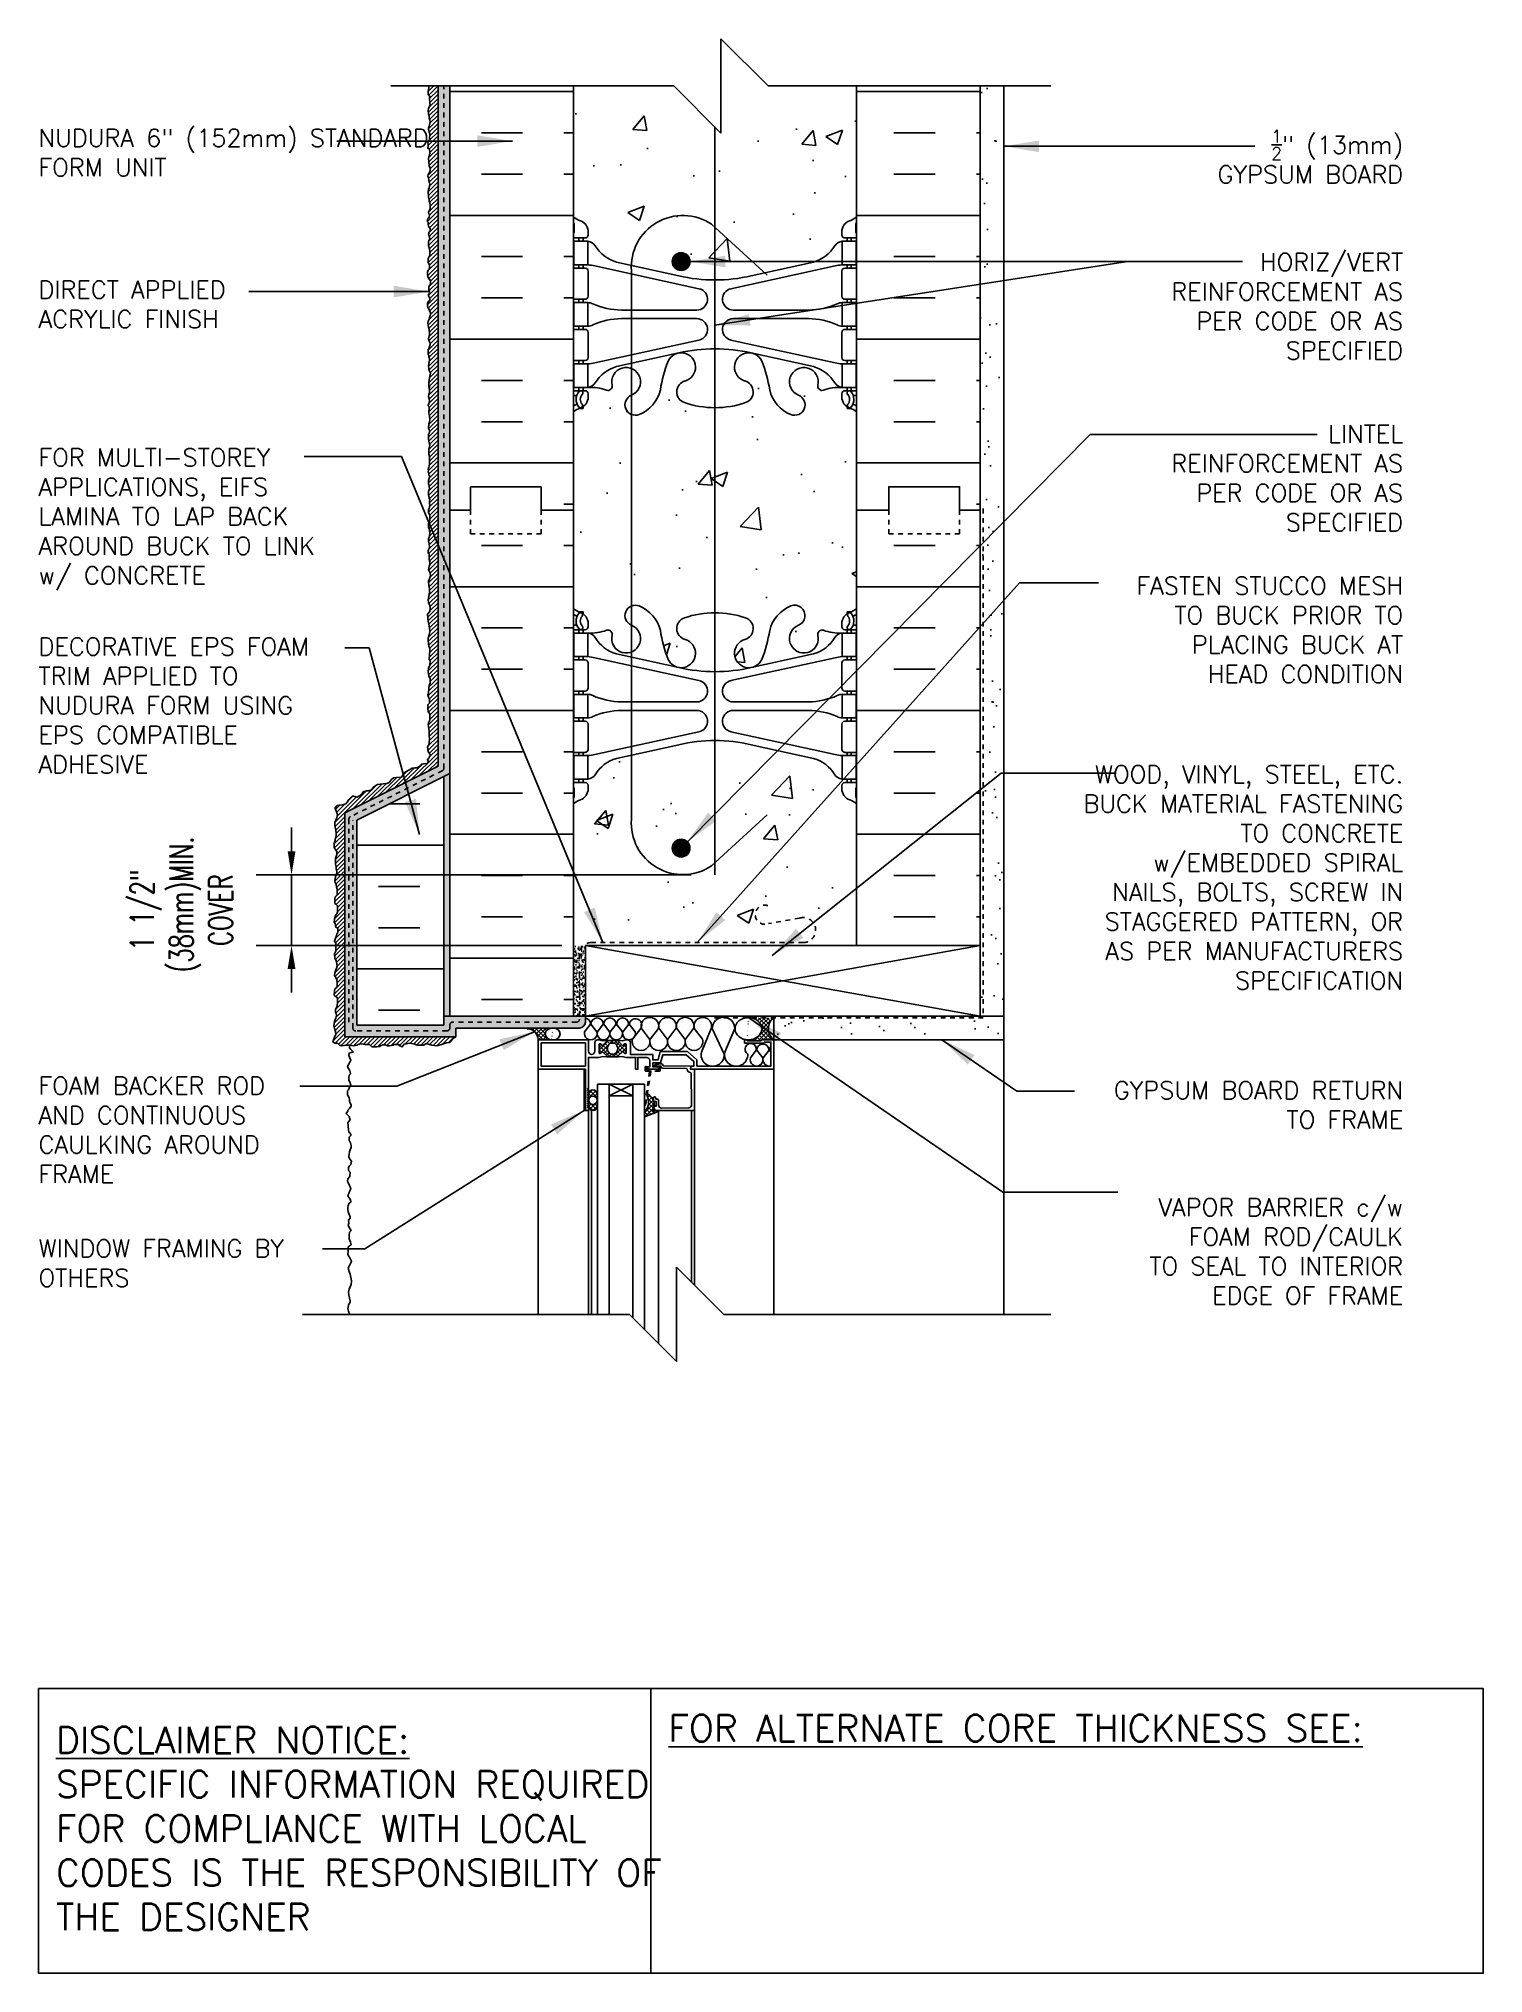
# Model space of a CAD drawing. Header units: inches. Extents: x 2793.9 to 2824.6, y 374 to 415.
import ezdxf

# ---------------------------------------------------------------- set-up
doc = ezdxf.new("R2010")
doc.units = ezdxf.units.IN
doc.header["$LTSCALE"] = 0.5
doc.header["$MEASUREMENT"] = 0
doc.linetypes.add('DASHED2', pattern=[0.375, 0.25, -0.125])
doc.linetypes.add('HIDDEN2', pattern=[0.1875, 0.125, -0.0625])
doc.layers.get('Defpoints').update_dxf_attribs({"linetype": 'CONTINUOUS'})
for name, color, linetype in [('HATCH', 12, 'CONTINUOUS'), ('LINE18', 9, 'CONTINUOUS'), ('line25', 2, 'CONTINUOUS'), ('LINE50', 5, 'CONTINUOUS'), ('LINE65', 3, 'CONTINUOUS'), ('LINE9', 9, 'CONTINUOUS'), ('TEXT', 4, 'CONTINUOUS'), ('Web_Edge', 9, 'CONTINUOUS')]:
    doc.layers.add(name, color=color, linetype=linetype)
doc.styles.add('DIM', font='romans.shx', dxfattribs={"width": 0.7})
doc.styles.get("Standard").update_dxf_attribs({"font": 'romans.shx'})
doc.dimstyles.new('ext_12', dxfattribs={"dimscale": 12, "dimtxt": 0.09375, "dimasz": 0.09375, "dimexe": 0.09375, "dimexo": 0.0625, "dimgap": 0.0625, "dimtad": 1, "dimdec": 1, "dimzin": 3, "dimdsep": 46, "dimlunit": 4, "dimtxsty": 'DIM', "dimcen": 0.09, "dimdle": 0.09375, "dimclrt": 4, "dimadec": 0, "dimazin": 0, "dimtfac": 1, "dimtdec": 1, "dimtmove": 2, "dimatfit": 3, "dimfxl": 1, "dimfrac": 2, "dimtolj": 1, "dimtzin": 0, "dimarcsym": 0})
doc.dimstyles.new('ext_8', dxfattribs={"dimscale": 8, "dimtxt": 0.09375, "dimasz": 0.09375, "dimexe": 0.09375, "dimexo": 0.0625, "dimgap": 0.0625, "dimtad": 1, "dimdec": 1, "dimzin": 3, "dimdsep": 46, "dimlunit": 4, "dimtxsty": 'DIM', "dimcen": 0.09, "dimdle": 0.09375, "dimclrt": 4, "dimadec": 0, "dimazin": 0, "dimtfac": 1, "dimtdec": 1, "dimtmove": 2, "dimatfit": 3, "dimfxl": 1, "dimfrac": 2, "dimtolj": 1, "dimtzin": 0, "dimarcsym": 0})
pattern_1 = [(0, (-0.1924, -16.5897), (0, 2.625), []), (0, (-0.1924, -15.7147), (0, 2.625), [0.875, -0.875]), (0, (-0.1924, -14.8397), (0, 2.625), [0.875, -0.875])]
pattern_2 = [(45, (85.127623, -147.08387), (-0.0441941738, 0.0441941738), []), (135, (85.127623, -147.08387), (-0.0441941738, -0.0441941738), [])]

msp = doc.modelspace()

# ---------------------------------------------------------------- texts
at = {"layer": 'TEXT'}
for s, insert, char_height, width, attachment_point in [('NUDURA 6" (152mm) STANDARD FORM UNIT ', (2793.917, 412.616), 0.375, 9.23342, 4), ('\\A1;{\\H0.7x;\\S1/2;}" (13mm) GYPSUM BOARD', (2822.864, 412.533), 0.375, 4.53432, 6), ('\\A1;{\\H1x;HORIZ/VERT REINFORCEMENT AS PER CODE OR AS SPECIFIED}', (2822.864, 409.359), 0.375, 5.85126, 6), ('DIRECT APPLIED ACRYLIC FINISH', (2793.917, 409.399), 0.375, 6.48178, 4), ('\\A1;LINTEL REINFORCEMENT AS PER CODE OR AS SPECIFIED', (2822.864, 405.713), 0.375, 5.85126, 6), ('FOR MULTI-STOREY APPLICATIONS, EIFS LAMINA TO LAP BACK AROUND BUCK TO LINK w/ CONCRETE', (2793.917, 404.841), 0.375, 6.48178, 4), ('FASTEN STUCCO MESH TO BUCK PRIOR TO PLACING BUCK AT HEAD CONDITION', (2822.864, 402.496), 0.375, 6.48178, 6), ('DECORATIVE EPS FOAM TRIM APPLIED TO NUDURA FORM USING EPS COMPATIBLE ADHESIVE', (2793.917, 400.894), 0.375, 6.48178, 4), ('\\A1;WOOD, VINYL, STEEL, ETC. BUCK MATERIAL FASTENING TO CONCRETE w/EMBEDDED SPIRAL NAILS, BOLTS, SCREW IN STAGGERED PATTERN, OR AS PER MANUFACTURERS SPECIFICATION', (2822.864, 397.248), 0.375, 7.35288, 6), ('FOAM BACKER ROD AND CONTINUOUS CAULKING AROUND FRAME', (2793.917, 391.893), 0.375, 6.48178, 4), ('\\A1;GYPSUM BOARD RETURN TO FRAME', (2822.864, 392.422), 0.375, 7.35288, 6), ('\\A1;VAPOR BARRIER c/w FOAM ROD/CAULK TO SEAL TO INTERIOR EDGE OF FRAME', (2822.864, 389.316), 0.375, 5.85126, 6), ('WINDOW FRAMING BY OTHERS', (2793.917, 389.068), 0.375, 6.48178, 4), ('{\\LDISCLAIMER NOTICE:}\\PSPECIFIC INFORMATION REQUIRED FOR COMPLIANCE WITH LOCAL CODES IS THE RESPONSIBILITY OF THE DESIGNER', (2794.286, 377.079), 0.5625, 14.00235, 4), ('{\\LFOR ALTERNATE CORE THICKNESS SEE:}', (2807.278, 379.207), 0.5625, 23.33295, 4)]:
    msp.add_mtext(s, dxfattribs=dict(at, insert=insert, char_height=char_height, width=width, attachment_point=attachment_point))

# ---------------------------------------------------------------- blocks, each defined once
blk = doc.blocks.new('*D4')
at = {"layer": 'Defpoints', "color": 0, "transparency": 16777216}
for p in [(2799.283, 397.304), (2808.259, 397.304), (2805.516, 395.804)]:
    blk.add_point(p, dxfattribs=at)
at = {"layer": 'TEXT', "color": 0, "lineweight": -2, "transparency": 16777216}
for p, q in [((2799.283, 397.804), (2799.283, 398.304)), ((2807.759, 397.304), (2798.533, 397.304)), ((2799.283, 395.804), (2799.283, 397.304)), ((2805.016, 395.804), (2798.533, 395.804)), ((2799.283, 395.304), (2799.283, 394.804))]:
    blk.add_line(p, q, dxfattribs=at)
at = {"layer": 'TEXT', "color": 0, "transparency": 16777216}
for points in [[(2799.2, 397.804), (2799.366, 397.804), (2799.283, 397.304)], [(2799.2, 395.304), (2799.366, 395.304), (2799.283, 395.804)]]:
    blk.add_solid(points, dxfattribs=at)
at = {"layer": 'TEXT', "color": 4, "transparency": 16777216, "insert": (2796.944, 396.554), "char_height": 0.5, "attachment_point": 5, "rotation": 90, "style": 'DIM'}
blk.add_mtext('\\A1;1 1/2" \\P (38mm)MIN. \\PCOVER', dxfattribs=at)

# ---------------------------------------------------------------- dimensions: what is measured, and where the dimension line sits
at = {"layer": 'TEXT'}
dim = msp.add_linear_dim(base=(2799.283, 397.304), p1=(2805.516, 395.804), p2=(2808.259, 397.304), angle=90, text='<> \\P (38mm)MIN. \\PCOVER', dimstyle='ext_8', override={"dimtxt": 0.0625, "dimasz": 0.0625}, dxfattribs=at)
dim.commit()
dim.dimension.update_dxf_attribs({"geometry": '*D4', "text_midpoint": (2796.944, 396.554), "dimtype": 160})

# ---------------------------------------------------------------- hatches: boundary and pattern name
at = {"layer": 'HATCH'}
h = msp.add_hatch(dxfattribs=at)
h.set_pattern_fill('AR-CONC', color=256, scale=0.5)
h.set_pattern_definition([(50, (0, 0), (3.586301, -0.3137607), [0.375, -4.125]), (355, (0, 0), (-0.6937567, 3.7609607), [0.3, -3.3]), (100.45144, (0.299, -0.026), (2.8925442, 3.4472), [0.318701, -3.5057106]), (46.1842, (0, 1), (5.3362067, -0.8275964), [0.5625, -6.1875]), (96.63564, (0.4447, 0.931), (4.67331, 4.870593), [0.478052, -5.258569]), (351.18416, (0, 1), (4.67331, 4.870593), [0.45, -4.95]), (21, (0.5, 0.75), (2.9845353, -2.0130945), [0.375, -4.125]), (326, (0.5, 0.75), (1.2165767, 3.62575), [0.3, -3.3]), (71.45144, (0.7487, 0.5822), (4.201112, 1.6126558), [0.318701, -3.5057106]), (37.5, (0, 0), (0.0607993, 1.66446927), [0, -3.26, 0, -3.35, 0, -3.3125]), (7.5, (0, 0), (1.3153477, 1.9720586), [0, -1.91, 0, -3.185, 0, -1.2625]), (327.5, (-1.115, 0), (2.6691122, -0.11277436), [0, -1.25, 0, -3.9, 0, -5.175]), (317.5, (-1.615, 0), (2.9159308, 0.500525), [0, -1.625, 0, -2.59, 0, -3.675])])
h.paths.add_polyline_path([(2811.266, 398.816, 0.082415), (2811.122, 398.895, -0.317837), (2810.956, 399.13), (2810.956, 399.198, -0.414214), (2811.018, 399.26), (2811.066, 399.26), (2811.066, 399.33), (2810.961, 399.33, -0.188973), (2810.805, 399.425, 0.196323), (2810.356, 399.771), (2809.034, 400.062, 0.057795), (2808.266, 400.151, 0.057795), (2807.498, 400.062), (2806.176, 399.771, 0.196323), (2805.727, 399.425, -0.188973), (2805.571, 399.33), (2805.466, 399.33), (2805.466, 399.26), (2805.513, 399.26, -0.414214), (2805.576, 399.198), (2805.576, 399.13, -0.317837), (2805.409, 398.895, 0.082415), (2805.266, 398.816), (2805.266, 394.304), (2805.516, 394.304), (2805.516, 395.804), (2811.266, 395.804)])
h.paths.add_polyline_path([(2811.266, 405.034), (2811.266, 407.123, 0.064398), (2811.156, 407.189), (2811.066, 407.189), (2811.066, 407.231, -0.249069), (2810.956, 407.438), (2810.956, 407.506, -0.414214), (2811.018, 407.568), (2811.066, 407.568), (2811.066, 407.638), (2810.961, 407.638, 0.10046), (2810.567, 407.581, -0.601435), (2810.447, 407.686, 2.182095), (2810.037, 407.473, -1), (2809.874, 407.064, -0.24438), (2809.426, 407.585, 0.053157), (2809.26, 408.199, 1.553132), (2808.901, 407.775, -0.735593), (2808.914, 407.317, -0.082755), (2808.266, 407.209, -0.082755), (2807.617, 407.317, -0.735593), (2807.63, 407.775, 1.553132), (2807.272, 408.199, 0.053157), (2807.106, 407.585, -0.24438), (2806.657, 407.064, -1), (2806.494, 407.473, 2.182095), (2806.084, 407.686, -0.601435), (2805.964, 407.581, 0.10046), (2805.571, 407.638), (2805.466, 407.638), (2805.466, 407.568), (2805.513, 407.568, -0.414214), (2805.576, 407.506), (2805.576, 407.438, -0.249069), (2805.466, 407.231), (2805.466, 407.189), (2805.376, 407.189, 0.064398), (2805.266, 407.123), (2805.266, 405.034), (2805.266, 402.945, 0.064398), (2805.376, 402.879), (2805.466, 402.879), (2805.466, 402.837, -0.249069), (2805.576, 402.63), (2805.576, 402.563, -0.414214), (2805.513, 402.5), (2805.466, 402.5), (2805.466, 402.43), (2805.571, 402.43, 0.10046), (2805.964, 402.488, -0.601435), (2806.084, 402.383, 2.182095), (2806.494, 402.596, -1), (2806.657, 403.004, -0.24438), (2807.106, 402.483, 0.053157), (2807.272, 401.869, 1.553132), (2807.63, 402.294, -0.735593), (2807.617, 402.752, -0.082755), (2808.266, 402.86, -0.082755), (2808.914, 402.752, -0.735593), (2808.901, 402.294, 1.553132), (2809.26, 401.869, 0.053157), (2809.426, 402.483, -0.24438), (2809.874, 403.004, -1), (2810.037, 402.596, 2.182095), (2810.447, 402.383, -0.601435), (2810.567, 402.488, 0.10046), (2810.961, 402.43), (2811.066, 402.43), (2811.066, 402.5), (2811.018, 402.5, -0.414214), (2810.956, 402.563), (2810.956, 402.63, -0.249069), (2811.066, 402.837), (2811.066, 402.879), (2811.156, 402.879, 0.064398), (2811.266, 402.945)])
h.paths.add_polyline_path([(2811.266, 414.034), (2809.391, 414.034), (2808.391, 415.034), (2808.391, 413.034), (2807.391, 414.034), (2805.266, 414.034), (2805.266, 411.253, 0.082415), (2805.409, 411.174, -0.317837), (2805.576, 410.938), (2805.576, 410.871, -0.414214), (2805.513, 410.808), (2805.466, 410.808), (2805.466, 410.738), (2805.571, 410.738, -0.188973), (2805.727, 410.643, 0.196323), (2806.176, 410.297), (2807.498, 410.006, 0.057795), (2808.266, 409.917, 0.057795), (2809.034, 410.006), (2810.356, 410.297, 0.196323), (2810.805, 410.643, -0.188973), (2810.961, 410.738), (2811.066, 410.738), (2811.066, 410.808), (2811.018, 410.808, -0.414214), (2810.956, 410.871), (2810.956, 410.938, -0.317837), (2811.122, 411.174, 0.082415), (2811.266, 411.253)])
h = msp.add_hatch(dxfattribs=at)
h.set_pattern_fill('ANSI31', color=256, scale=0.5)
h.set_pattern_definition([(45, (85.127623, -147.08387), (-0.0441941738, 0.0441941738), [])])
h.paths.add_polyline_path([(2802.391, 414.034), (2802.203, 414.034), (2802.184, 413.911), (2802.182, 413.851), (2802.22, 413.808), (2802.212, 413.783), (2802.217, 413.662), (2802.225, 413.623), (2802.201, 413.59), (2802.186, 413.552), (2802.183, 413.51), (2802.191, 413.44), (2802.199, 413.378), (2802.203, 413.353), (2802.214, 413.308), (2802.226, 413.279), (2802.217, 413.235), (2802.203, 413.182), (2802.187, 413.136), (2802.191, 413.106), (2802.198, 413.079), (2802.205, 413.049), (2802.214, 413.015), (2802.218, 412.977), (2802.211, 412.945), (2802.21, 412.917), (2802.202, 412.864), (2802.176, 412.831), (2802.182, 412.793), (2802.184, 412.764), (2802.176, 412.712), (2802.199, 412.696), (2802.21, 412.673), (2802.218, 412.632), (2802.216, 412.599), (2802.213, 412.586), (2802.209, 412.552), (2802.198, 412.526), (2802.19, 412.494), (2802.191, 412.47), (2802.196, 412.439), (2802.196, 412.411), (2802.196, 412.385), (2802.21, 412.37), (2802.206, 412.356), (2802.206, 412.332), (2802.224, 412.296), (2802.221, 412.251), (2802.216, 412.219), (2802.192, 412.178), (2802.179, 412.153), (2802.177, 412.115), (2802.188, 412.081), (2802.198, 412.044), (2802.198, 412.024), (2802.209, 411.979), (2802.217, 411.95), (2802.213, 411.903), (2802.198, 411.87), (2802.188, 411.838), (2802.179, 411.797), (2802.179, 411.755), (2802.188, 411.712), (2802.191, 411.676), (2802.196, 411.648), (2802.202, 411.627), (2802.205, 411.584), (2802.214, 411.553), (2802.224, 411.496), (2802.221, 411.433), (2802.203, 411.386), (2802.188, 411.356), (2802.195, 411.32), (2802.211, 411.308), (2802.211, 411.292), (2802.203, 411.237), (2802.176, 411.221), (2802.161, 411.165), (2802.179, 411.142), (2802.18, 411.1), (2802.19, 411.055), (2802.222, 411.012), (2802.224, 410.959), (2802.203, 410.935), (2802.19, 410.889), (2802.206, 410.848), (2802.209, 410.823), (2802.218, 410.792), (2802.196, 410.757), (2802.187, 410.722), (2802.187, 410.651), (2802.209, 410.575), (2802.217, 410.515), (2802.217, 410.437), (2802.194, 410.402), (2802.181, 410.374), (2802.179, 410.295), (2802.196, 410.257), (2802.209, 410.237), (2802.207, 410.186), (2802.2, 410.15), (2802.183, 410.127), (2802.169, 410.082), (2802.169, 410.043), (2802.173, 409.992), (2802.202, 409.93), (2802.214, 409.926), (2802.232, 409.89), (2802.23, 409.847), (2802.222, 409.817), (2802.21, 409.8), (2802.196, 409.768), (2802.192, 409.73), (2802.195, 409.702), (2802.209, 409.679), (2802.209, 409.629), (2802.191, 409.613), (2802.185, 409.583), (2802.2, 409.555), (2802.218, 409.524), (2802.213, 409.479), (2802.185, 409.469), (2802.17, 409.417), (2802.169, 409.371), (2802.172, 409.334), (2802.196, 409.302), (2802.21, 409.269), (2802.229, 409.221), (2802.228, 409.189), (2802.226, 409.164), (2802.217, 409.146), (2802.207, 409.126), (2802.199, 409.088), (2802.184, 409.035), (2802.175, 409.004), (2802.179, 408.958), (2802.19, 408.918), (2802.198, 408.894), (2802.2, 408.862), (2802.203, 408.831), (2802.209, 408.804), (2802.207, 408.76), (2802.192, 408.703), (2802.187, 408.672), (2802.199, 408.623), (2802.215, 408.59), (2802.225, 408.549), (2802.206, 408.486), (2802.202, 408.47), (2802.181, 408.44), (2802.18, 408.397), (2802.184, 408.347), (2802.192, 408.318), (2802.192, 408.279), (2802.214, 408.235), (2802.206, 408.181), (2802.195, 408.145), (2802.187, 408.086), (2802.196, 408.035), (2802.206, 407.997), (2802.228, 407.944), (2802.218, 407.879), (2802.213, 407.847), (2802.206, 407.789), (2802.192, 407.752), (2802.192, 407.712), (2802.194, 407.676), (2802.194, 407.65), (2802.214, 407.659), (2802.203, 407.622), (2802.207, 407.574), (2802.207, 407.529), (2802.192, 407.486), (2802.19, 407.449), (2802.201, 407.394), (2802.207, 407.362), (2802.206, 407.309), (2802.184, 407.261), (2802.182, 407.25), (2802.202, 407.224), (2802.202, 407.177), (2802.198, 407.128), (2802.194, 407.09), (2802.212, 407.034), (2802.217, 406.961), (2802.212, 406.902), (2802.195, 406.87), (2802.191, 406.773), (2802.212, 406.732), (2802.212, 406.684), (2802.202, 406.667), (2802.186, 406.631), (2802.186, 406.587), (2802.191, 406.538), (2802.194, 406.5), (2802.216, 406.428), (2802.203, 406.352), (2802.194, 406.334), (2802.194, 406.266), (2802.195, 406.225), (2802.206, 406.206), (2802.209, 406.146), (2802.21, 406.116), (2802.213, 406.064), (2802.213, 406.021), (2802.199, 405.977), (2802.195, 405.946), (2802.184, 405.914), (2802.19, 405.892), (2802.183, 405.835), (2802.192, 405.835), (2802.198, 405.794), (2802.214, 405.741), (2802.201, 405.708), (2802.188, 405.667), (2802.188, 405.628), (2802.191, 405.591), (2802.206, 405.562), (2802.206, 405.537), (2802.209, 405.486), (2802.194, 405.462), (2802.188, 405.424), (2802.188, 405.36), (2802.195, 405.324), (2802.205, 405.286), (2802.218, 405.258), (2802.213, 405.224), (2802.209, 405.175), (2802.216, 405.142), (2802.212, 405.103), (2802.201, 405.076), (2802.191, 405.046), (2802.19, 405.01), (2802.191, 404.976), (2802.206, 404.961), (2802.216, 404.927), (2802.217, 404.901), (2802.217, 404.856), (2802.22, 404.82), (2802.209, 404.803), (2802.202, 404.781), (2802.187, 404.752), (2802.187, 404.696), (2802.187, 404.665), (2802.206, 404.637), (2802.211, 404.609), (2802.216, 404.551), (2802.212, 404.485), (2802.194, 404.451), (2802.188, 404.428), (2802.188, 404.397), (2802.191, 404.374), (2802.199, 404.343), (2802.199, 404.306), (2802.213, 404.268), (2802.21, 404.248), (2802.206, 404.22), (2802.186, 404.193), (2802.181, 404.172), (2802.181, 404.153), (2802.181, 404.123), (2802.201, 404.101), (2802.201, 404.061), (2802.201, 404.026), (2802.202, 403.988), (2802.216, 403.941), (2802.217, 403.882), (2802.206, 403.848), (2802.188, 403.77), (2802.221, 403.707), (2802.234, 403.644), (2802.21, 403.576), (2802.19, 403.528), (2802.195, 403.433), (2802.21, 403.367), (2802.21, 403.295), (2802.193, 403.204), (2802.182, 403.141), (2802.186, 403.071), (2802.21, 403.032), (2802.221, 402.969), (2802.214, 402.89), (2802.169, 402.827), (2802.184, 402.677), (2802.197, 402.616), (2802.208, 402.54), (2802.219, 402.455), (2802.199, 402.392), (2802.179, 402.324), (2802.182, 402.274), (2802.188, 402.207), (2802.197, 402.146), (2802.219, 402.107), (2802.216, 402.035), (2802.21, 401.996), (2802.208, 401.961), (2802.206, 401.885), (2802.221, 401.833), (2802.216, 401.743), (2802.186, 401.693), (2802.182, 401.606), (2802.192, 401.523), (2802.223, 401.462), (2802.225, 401.36), (2802.206, 401.321), (2802.192, 401.258), (2802.19, 401.158), (2802.173, 401.12), (2802.19, 401.068), (2802.208, 401.029), (2802.208, 400.944), (2802.182, 400.911), (2802.177, 400.898), (2802.175, 400.831), (2802.184, 400.762), (2802.214, 400.714), (2802.216, 400.66), (2802.214, 400.583), (2802.195, 400.54), (2802.181, 400.49), (2802.195, 400.405), (2802.203, 400.337), (2802.201, 400.259), (2802.208, 400.172), (2802.205, 400.117), (2802.197, 400.061), (2802.166, 400.019), (2802.184, 399.921), (2802.232, 399.843), (2802.19, 399.767), (2802.164, 399.741), (2802.186, 399.699), (2802.16, 399.662), (2802.088, 399.658), (2802.038, 399.647), (2801.981, 399.593), (2801.951, 399.573), (2801.898, 399.571), (2801.84, 399.566), (2801.671, 399.463), (2801.647, 399.415), (2801.616, 399.374), (2801.51, 399.369), (2801.444, 399.361), (2801.394, 399.315), (2801.353, 399.263), (2801.305, 399.236), (2801.224, 399.23), (2801.166, 399.226), (2801.105, 399.219), (2801.026, 399.169), (2800.998, 399.13), (2800.976, 399.104), (2800.93, 399.091), (2800.922, 399.086), (2800.872, 399.084), (2800.808, 399.067), (2800.763, 398.997), (2800.676, 398.951), (2800.599, 398.971), (2800.569, 398.969), (2800.495, 398.903), (2800.473, 398.853), (2800.434, 398.805), (2800.373, 398.786), (2800.347, 398.788), (2800.299, 398.781), (2800.251, 398.773), (2800.207, 398.725), (2800.209, 398.707), (2800.22, 398.672), (2800.255, 398.584), (2800.246, 398.513), (2800.222, 398.463), (2800.203, 398.41), (2800.2, 398.365), (2800.205, 398.338), (2800.211, 398.31), (2800.22, 398.249), (2800.222, 398.234), (2800.233, 398.199), (2800.233, 398.175), (2800.233, 398.134), (2800.213, 398.077), (2800.211, 398.064), (2800.207, 398.027), (2800.19, 397.966), (2800.19, 397.885), (2800.2, 397.859), (2800.218, 397.831), (2800.242, 397.798), (2800.242, 397.757), (2800.244, 397.73), (2800.229, 397.693), (2800.215, 397.651), (2800.213, 397.593), (2800.213, 397.553), (2800.218, 397.529), (2800.222, 397.503), (2800.231, 397.473), (2800.233, 397.427), (2800.242, 397.364), (2800.237, 397.307), (2800.213, 397.259), (2800.209, 397.222), (2800.205, 397.174), (2800.207, 397.139), (2800.231, 397.095), (2800.235, 397.047), (2800.25, 396.997), (2800.248, 396.949), (2800.252, 396.88), (2800.211, 396.834), (2800.205, 396.793), (2800.205, 396.697), (2800.226, 396.679), (2800.259, 396.644), (2800.257, 396.575), (2800.255, 396.505), (2800.226, 396.446), (2800.207, 396.429), (2800.196, 396.37), (2800.192, 396.355), (2800.189, 396.296), (2800.207, 396.268), (2800.226, 396.191), (2800.266, 396.168), (2800.263, 396.087), (2800.246, 396.043), (2800.235, 396.015), (2800.207, 395.937), (2800.194, 395.897), (2800.226, 395.85), (2800.226, 395.783), (2800.224, 395.713), (2800.222, 395.687), (2800.194, 395.624), (2800.2, 395.526), (2800.231, 395.485), (2800.239, 395.448), (2800.252, 395.367), (2800.239, 395.313), (2800.222, 395.293), (2800.202, 395.217), (2800.191, 395.167), (2800.224, 395.123), (2800.244, 395.075), (2800.25, 395.014), (2800.25, 394.934), (2800.215, 394.897), (2800.194, 394.855), (2800.187, 394.745), (2800.242, 394.71), (2800.257, 394.682), (2800.261, 394.599), (2800.253, 394.527), (2800.235, 394.482), (2800.216, 394.453), (2800.218, 394.381), (2800.237, 394.342), (2800.24, 394.303), (2800.218, 394.246), (2800.194, 394.19), (2800.181, 394.1), (2800.192, 394.042), (2800.218, 393.978), (2800.226, 393.926), (2800.192, 393.861), (2800.179, 393.822), (2800.161, 393.752), (2800.222, 393.728), (2800.248, 393.737), (2800.301, 393.693), (2800.346, 393.674), (2800.436, 393.687), (2800.47, 393.693), (2800.512, 393.691), (2800.599, 393.676), (2800.669, 393.689), (2800.73, 393.719), (2800.762, 393.719), (2800.847, 393.706), (2800.936, 393.702), (2800.987, 393.654), (2801.047, 393.654), (2801.091, 393.656), (2801.15, 393.663), (2801.187, 393.684), (2801.222, 393.7), (2801.278, 393.7), (2801.318, 393.676), (2801.359, 393.676), (2801.429, 393.687), (2801.459, 393.702), (2801.561, 393.704), (2801.568, 393.682), (2801.63, 393.652), (2801.672, 393.713), (2801.794, 393.73), (2801.898, 393.708), (2801.948, 393.689), (2802.09, 393.691), (2802.138, 393.724), (2802.258, 393.689), (2802.364, 393.678), (2802.462, 393.706), (2802.569, 393.737), (2802.641, 393.748), (2802.678, 393.78), (2802.694, 393.827), (2802.766, 393.867), (2800.416, 393.867), (2800.416, 398.617), (2802.391, 399.605)])
h = msp.add_hatch(dxfattribs=at)
h.set_pattern_fill('AR-SAND', color=256, scale=0.05)
h.set_pattern_definition([(37.5, (85.12762, -147.08387), (-0.003149668, 0.0963411885), [0, -0.076, 0, -0.085, 0, -0.08125]), (7.5, (85.12762, -147.08387), (0.088488835, 0.141107303), [0, -0.041, 0, -0.0685, 0, -0.02625]), (327.5, (85.06612, -147.08387), (0.155707093, 0.0002829527), [0, -0.025, 0, -0.09, 0, -0.1175]), (317.5, (85.06612, -147.08387), (0.15030633, 0.043883778), [0, -0.0125, 0, -0.059, 0, -0.0675])])
h.paths.add_polyline_path([(2802.641, 399.45), (2802.516, 399.388), (2802.516, 394.304), (2802.641, 394.304)], flags=17)
h.paths.add_polyline_path([(2805.516, 394.304), (2802.641, 394.304), (2802.516, 394.304), (2802.516, 394.117), (2800.666, 394.117), (2800.666, 398.463), (2802.641, 399.45), (2802.641, 405.034), (2802.641, 414.034), (2802.391, 414.034), (2802.391, 399.605), (2800.416, 398.617), (2800.416, 393.867), (2802.766, 393.867), (2802.766, 394.054), (2805.391, 394.054), (2805.479, 394.091), (2805.516, 394.179)])
h = msp.add_hatch(dxfattribs=at)
h.set_pattern_fill('INSUL', color=256, scale=7, style=0)
h.set_pattern_definition(pattern_1)
h.paths.add_polyline_path([(2802.641, 405.034), (2803.078, 405.034), (2803.078, 405.534), (2804.578, 405.534), (2804.578, 405.034), (2805.266, 405.034), (2805.266, 410.945, -0.268005), (2805.276, 410.928), (2805.276, 411.114), (2805.276, 411.114, 0.267087), (2805.266, 411.131), (2805.266, 414.034), (2802.641, 414.034)])
h.paths.add_polyline_path([(2811.266, 405.034), (2811.516, 405.034), (2811.953, 405.034), (2811.953, 405.534), (2813.453, 405.534), (2813.453, 405.034), (2813.891, 405.034), (2813.891, 414.034), (2811.266, 414.034), (2811.266, 411.097, -0.268005), (2811.256, 411.114), (2811.256, 410.928), (2811.256, 410.928, 0.26755), (2811.266, 410.911)])
h = msp.add_hatch(dxfattribs=at)
h.set_pattern_fill('AR-SAND', color=256, scale=0.5)
h.set_pattern_definition([(37.5, (85.1276, -147.0839), (-0.03149668, 0.96341188), [0, -0.76, 0, -0.85, 0, -0.8125]), (7.5, (85.1276, -147.0839), (0.88488835, 1.41107303), [0, -0.41, 0, -0.685, 0, -0.2625]), (327.5, (84.5126, -147.0839), (1.55707093, 0.00282953), [0, -0.25, 0, -0.9, 0, -1.175]), (317.5, (84.5126, -147.0839), (1.5030633, 0.4388378), [0, -0.125, 0, -0.59, 0, -0.675])])
h.paths.add_polyline_path([(2814.391, 394.304), (2813.891, 394.304), (2809.516, 394.304), (2809.516, 393.805), (2814.391, 393.804)])
h.paths.add_polyline_path([(2814.391, 414.034), (2813.891, 414.034), (2813.891, 405.034), (2813.891, 395.804), (2813.891, 394.304), (2814.391, 394.304)])
h = msp.add_hatch(dxfattribs=at)
h.set_pattern_fill('INSUL', color=256, scale=7, style=0)
h.set_pattern_definition(pattern_1)
edge = h.paths.add_edge_path()
edge.add_arc((2805.256, 398.954), 0.02, 0, 60.012, ccw=False)
edge.add_line((2805.276, 398.954), (2805.276, 399.14))
edge.add_line((2805.276, 399.14), (2805.276, 399.14))
edge.add_arc((2805.256, 399.14), 0.02, 0.1945, 60.012)
edge.add_line((2805.266, 399.158), (2805.266, 405.034))
edge.add_line((2805.266, 405.034), (2804.578, 405.034))
edge.add_line((2804.578, 405.034), (2804.578, 404.534))
edge.add_line((2804.578, 404.534), (2803.078, 404.534))
edge.add_line((2803.078, 404.534), (2803.078, 405.034))
edge.add_line((2803.078, 405.034), (2802.641, 405.034))
edge.add_line((2802.641, 405.034), (2802.641, 394.304))
edge.add_line((2802.641, 394.304), (2805.266, 394.304))
edge.add_line((2805.266, 394.304), (2805.266, 398.972))
edge = h.paths.add_edge_path()
edge.add_line((2813.891, 405.034), (2813.453, 405.034))
edge.add_line((2813.453, 405.034), (2813.453, 404.534))
edge.add_line((2813.453, 404.534), (2811.953, 404.534))
edge.add_line((2811.953, 404.534), (2811.953, 405.034))
edge.add_line((2811.953, 405.034), (2811.516, 405.034))
edge.add_line((2811.516, 405.034), (2811.266, 405.034))
edge.add_line((2811.266, 405.034), (2811.266, 399.123))
edge.add_arc((2811.276, 399.14), 0.02, 180, 240.012, ccw=False)
edge.add_line((2811.256, 399.14), (2811.256, 398.954))
edge.add_line((2811.256, 398.954), (2811.256, 398.954))
edge.add_arc((2811.276, 398.954), 0.02, 180.2465, 240.012)
edge.add_line((2811.266, 398.937), (2811.266, 395.804))
edge.add_line((2811.266, 395.804), (2813.891, 395.804))
edge.add_line((2813.891, 395.804), (2813.891, 405.034))
h = msp.add_hatch(dxfattribs=at)
h.set_pattern_fill('INSUL', color=256, scale=7)
h.set_pattern_definition([(0, (85.1276, -121.82), (0, 2.625), []), (0, (85.1276, -120.945), (0, 2.625), [0.875, -0.875]), (0, (85.1276, -120.07), (0, 2.625), [0.875, -0.875])])
h.paths.add_polyline_path([(2802.516, 399.388), (2800.666, 398.463), (2800.666, 394.117), (2801.766, 394.117), (2802.516, 394.492)])
h = msp.add_hatch(dxfattribs=at)
h.set_pattern_fill('AR-SAND', color=256, scale=0.05)
h.set_pattern_definition([(37.5, (0, 0), (-0.003149668, 0.0963411885), [0, -0.076, 0, -0.085, 0, -0.08125]), (7.5, (0, 0), (0.088488835, 0.141107303), [0, -0.041, 0, -0.0685, 0, -0.02625]), (327.5, (-0.0615, 0), (0.155707093, 0.0002829527), [0, -0.025, 0, -0.09, 0, -0.1175]), (317.5, (-0.0615, 0), (0.15030633, 0.043883778), [0, -0.0125, 0, -0.059, 0, -0.0675])])
h.paths.add_polyline_path([(2805.516, 395.804), (2805.475, 395.804, 0.21525), (2805.391, 395.617), (2805.391, 394.304), (2805.516, 394.304)])
h.paths.add_polyline_path([(2805.391, 395.617, -0.21525), (2805.475, 395.804), (2805.266, 395.804), (2805.266, 394.304), (2805.391, 394.304)])
h = msp.add_hatch(dxfattribs=at)
h.set_pattern_fill('ANSI37', color=256, scale=0.5)
h.set_pattern_definition(pattern_2)
edge = h.paths.add_edge_path()
edge.add_line((2809.516, 394.273), (2808.981, 394.273))
edge.add_ellipse((2808.973, 394.038), major_axis=(0.283, 0), ratio=0.833647, start_angle=623.083, end_angle=808.4859, ccw=False)
edge.add_arc((2808.936, 393.795), 0.01, 0, 68.9308, ccw=False)
edge.add_line((2808.946, 393.795), (2808.946, 393.79))
edge.add_arc((2808.956, 393.79), 0.01, 180, 270)
edge.add_line((2808.956, 393.78), (2809.241, 393.78))
edge.add_arc((2809.241, 393.79), 0.01, 270, 360)
edge.add_line((2809.251, 393.79), (2809.251, 393.795))
edge.add_arc((2809.261, 393.795), 0.01, 90, 180, ccw=False)
edge.add_line((2809.261, 393.805), (2809.516, 393.805))
edge.add_arc((2809.694, 394.039), 0.295, 127.3217, 232.6783, ccw=False)
h = msp.add_hatch(dxfattribs=at)
h.set_pattern_fill('ANSI37', color=256, scale=0.5)
h.set_pattern_definition(pattern_2)
edge = h.paths.add_edge_path()
edge.add_ellipse((2804.824, 393.929), major_axis=(0.159, 0), ratio=0.790482, start_angle=-270, end_angle=-99.2881, ccw=False)
edge.add_line((2804.824, 394.054), (2804.26, 394.054))
edge.add_arc((2804.244, 393.782), 0.272, 4.6258, 86.6637, ccw=False)
edge.add_line((2804.516, 393.804), (2804.798, 393.804))
h.paths.add_polyline_path([(2804.949, 394.007), (2804.948, 394.008), (2804.952, 394.004)])
h = msp.add_hatch(dxfattribs=at)
h.set_pattern_fill('ANSI37', color=256, scale=0.5, style=0)
h.set_pattern_definition([(45, (85.127623, -127.813083), (-0.0441941738, 0.0441941738), []), (135, (85.127623, -127.813083), (-0.0441941738, -0.0441941738), [])])
h.paths.add_polyline_path([(2805.771, 392.645), (2805.771, 392.399, -0.973119), (2805.581, 392.393), (2805.581, 392.645, -1.00028)])
h.paths.add_polyline_path([(2805.588, 392.522, 1), (2805.763, 392.522, 1)], flags=16)
h.paths.add_polyline_path([(2806.942, 392.304), (2807.066, 392.304, -0.392741), (2807.047, 392.278), (2806.771, 392.167), (2806.771, 392.272, 0.314564), (2806.825, 392.615), (2806.829, 392.642), (2806.855, 392.642, -0.149443), (2806.958, 392.523), (2806.958, 392.522, 0.192913), (2806.966, 392.501, -0.089226), (2806.98, 392.407), (2806.961, 392.404, 0.315299), (2806.959, 392.401)])
h.paths.add_polyline_path([(2806.304, 393.683, 0.772598), (2806.329, 393.698, -0.343149), (2806.333, 393.709), (2806.35, 393.718, -0.131652), (2806.354, 393.719), (2806.372, 393.719, -0.414214), (2806.38, 393.711), (2806.38, 393.522, -0.414214), (2806.372, 393.514), (2806.354, 393.514, -0.131652), (2806.35, 393.515), (2806.333, 393.525, -0.343149), (2806.329, 393.536, 0.772598), (2806.304, 393.551), (2806.196, 393.443), (2805.99, 393.443), (2805.882, 393.551, 0.772598), (2805.857, 393.536, -0.343149), (2805.853, 393.525), (2805.837, 393.515, -0.131652), (2805.833, 393.514), (2805.814, 393.514, -0.414214), (2805.806, 393.522), (2805.806, 393.711, -0.414214), (2805.814, 393.719), (2805.833, 393.719, -0.131652), (2805.837, 393.718), (2805.853, 393.709, -0.343149), (2805.857, 393.698, 0.772598), (2805.882, 393.683), (2805.99, 393.79), (2806.196, 393.79)])
h.paths.add_polyline_path([(2806.121, 393.502), (2806.066, 393.502, -0.323848), (2806.009, 393.543, -0.326502), (2806.009, 393.691, -0.323848), (2806.066, 393.732), (2806.121, 393.732, -0.323848), (2806.178, 393.691, -0.326502), (2806.178, 393.543, -0.323848)], flags=16)
at = {"layer": 'LINE65'}
for points in [[(2807.735, 410.308, 1), (2807.36, 410.308, 1)], [(2807.735, 397.868, 1), (2807.36, 397.868, 1)]]:
    msp.add_hatch(color=256, dxfattribs=at).paths.add_polyline_path(points)

# ---------------------------------------------------------------- linework, layer by layer
at = {"layer": 'HATCH'}
for p, q in [((2810.351, 408.076), (2810.351, 408.076)), ((2805.516, 395.804), (2813.891, 394.304)), ((2813.891, 395.804), (2805.516, 394.304)), ((2808.476, 393.544), (2808.686, 394.041)), ((2806.221, 393.79), (2805.966, 393.79)), ((2809.142, 393.584), (2809.018, 393.421)), ((2809.278, 393.421), (2809.153, 393.584)), ((2809.413, 393.584), (2809.289, 393.421)), ((2809.451, 393.548), (2809.424, 393.584)), ((2814.391, 393.804), (2814.391, 387.981)), ((2805.581, 387.981), (2805.581, 393.18)), ((2806.221, 393.443), (2805.966, 393.443)), ((2809.516, 387.981), (2809.516, 393.18)), ((2805.646, 387.981), (2805.646, 392.308)), ((2807.067, 392.304), (2807.067, 387.367)), ((2807.83, 392.304), (2807.83, 388.604))]:
    msp.add_line(p, q, dxfattribs=at)
at = {"layer": 'HATCH', "color": 4, "linetype": 'DASHED2', "ltscale": 0.5}
for p, q in [((2813.953, 405.068), (2813.953, 394.273)), ((2813.953, 394.273), (2808.236, 394.273))]:
    msp.add_line(p, q, dxfattribs=at)
at = {"layer": 'HATCH', "linetype": 'HIDDEN2'}
msp.add_line((2805.266, 394.601), (2805.266, 394.601), dxfattribs=at)
msp.add_line((2805.266, 394.601), (2805.266, 394.601), dxfattribs=at)
at = {"layer": 'HATCH'}
for points in [[(2806.877, 393.816, -1.33151), (2806.518, 393.816), (2806.69, 394.041, 1.253869), (2806.447, 394.137, -1.253869), (2806.69, 394.041), (2806.518, 393.816, 1.33151), (2806.877, 393.816), (2806.705, 394.041, -1.33151), (2807.064, 394.041), (2806.892, 393.816, 1.33151), (2807.252, 393.816), (2807.079, 394.041, -1.33151), (2807.438, 394.041), (2807.266, 393.816, 1.33151), (2807.626, 393.816), (2807.453, 394.041, -1.33151), (2807.813, 394.041), (2807.641, 393.816, 1.33151), (2808, 393.816), (2807.827, 394.04, -1.33151), (2808.187, 394.04)], [(2808.686, 394.041, 1), (2808.206, 394.041), (2808.461, 393.502, -1.151765), (2807.976, 393.544), (2808.187, 394.04)], [(2805.516, 394.266, -0.367714), (2805.625, 394.138), (2805.5, 393.975, 1.33151), (2805.76, 393.975), (2805.635, 394.138)], [(2805.635, 394.138, -1), (2805.895, 394.138), (2805.771, 393.975, 1.33151), (2806.031, 393.975), (2805.906, 394.137)], [(2805.906, 394.137, -1), (2806.166, 394.137), (2806.042, 393.975, 1.33151), (2806.301, 393.975), (2806.177, 394.137)], [(2806.177, 394.137, -1), (2806.436, 394.137), (2806.312, 393.975, 1.33151), (2806.572, 393.975), (2806.447, 394.137)]]:
    msp.add_lwpolyline(points, format="xyb", dxfattribs=at)
msp.add_lwpolyline([(2800.514, 387.981), (2800.49, 388.049), (2800.478, 388.105), (2800.49, 388.166), (2800.494, 388.183), (2800.528, 388.242), (2800.526, 388.269), (2800.497, 388.397), (2800.49, 388.454), (2800.509, 388.519), (2800.551, 388.613), (2800.553, 388.685), (2800.549, 388.737), (2800.534, 388.796), (2800.524, 388.832), (2800.507, 388.888), (2800.486, 388.964), (2800.557, 389.1), (2800.545, 389.125), (2800.518, 389.18), (2800.49, 389.22), (2800.478, 389.26), (2800.486, 389.327), (2800.486, 389.413), (2800.547, 389.459), (2800.536, 389.511), (2800.505, 389.581), (2800.507, 389.652), (2800.513, 389.723), (2800.545, 389.761), (2800.536, 389.778), (2800.492, 389.851), (2800.486, 389.868), (2800.495, 389.918), (2800.493, 389.979), (2800.528, 390.018), (2800.53, 390.05), (2800.499, 390.121), (2800.484, 390.165), (2800.476, 390.197), (2800.478, 390.258), (2800.482, 390.285), (2800.501, 390.333), (2800.543, 390.363), (2800.541, 390.373), (2800.524, 390.421), (2800.486, 390.478), (2800.478, 390.501), (2800.499, 390.547), (2800.522, 390.604), (2800.543, 390.642), (2800.528, 390.686), (2800.513, 390.715), (2800.474, 390.793), (2800.472, 390.805), (2800.476, 390.858), (2800.518, 390.902), (2800.52, 390.912), (2800.526, 391), (2800.499, 391.024), (2800.493, 391.042), (2800.49, 391.095), (2800.516, 391.131), (2800.543, 391.16), (2800.555, 391.233), (2800.52, 391.275), (2800.513, 391.289), (2800.501, 391.325), (2800.505, 391.386), (2800.516, 391.411), (2800.513, 391.428), (2800.526, 391.468), (2800.545, 391.522), (2800.545, 391.56), (2800.537, 391.617), (2800.518, 391.648), (2800.509, 391.661), (2800.505, 391.696), (2800.505, 391.736), (2800.543, 391.776), (2800.541, 391.793), (2800.52, 391.829), (2800.499, 391.839), (2800.49, 391.908), (2800.486, 391.955), (2800.484, 391.99), (2800.478, 392.044), (2800.509, 392.082), (2800.524, 392.103), (2800.509, 392.174), (2800.44, 392.241), (2800.474, 392.291), (2800.48, 392.31), (2800.511, 392.348), (2800.547, 392.394), (2800.545, 392.419), (2800.52, 392.478), (2800.516, 392.491), (2800.511, 392.533), (2800.505, 392.575), (2800.467, 392.64), (2800.472, 392.72), (2800.488, 392.745), (2800.511, 392.797), (2800.514, 392.814), (2800.543, 392.845), (2800.522, 392.915), (2800.497, 392.942), (2800.497, 393.003), (2800.503, 393.051), (2800.535, 393.085), (2800.526, 393.124), (2800.518, 393.154), (2800.514, 393.16), (2800.472, 393.234), (2800.497, 393.294), (2800.511, 393.315), (2800.541, 393.372), (2800.514, 393.435), (2800.499, 393.471), (2800.505, 393.523), (2800.593, 393.546), (2800.539, 393.601), (2800.511, 393.632), (2800.516, 393.683), (2800.514, 393.691)], dxfattribs=at)
for points in [[(2806.173, 393.533, -0.273456), (2806.121, 393.502), (2806.066, 393.502, -0.273456), (2806.013, 393.533), (2806, 393.557, -0.256981), (2806, 393.677), (2806.013, 393.701, -0.273456), (2806.066, 393.732), (2806.121, 393.732, -0.273456), (2806.173, 393.701), (2806.186, 393.677, -0.256981), (2806.186, 393.557)], [(2805.581, 392.393), (2805.581, 392.645, -1), (2805.771, 392.645), (2805.771, 392.399, -0.973119)], [(2806.942, 392.304), (2807.067, 392.304), (2807.067, 392.302, -0.36397), (2807.047, 392.278), (2806.771, 392.167), (2806.771, 392.272, 0.314564), (2806.825, 392.615), (2806.829, 392.642), (2806.855, 392.642, -0.264552), (2806.98, 392.407), (2806.961, 392.404, 0.315299), (2806.959, 392.401)]]:
    msp.add_lwpolyline(points, format="xyb", close=True, dxfattribs=at)
at = {"layer": 'HATCH', "flags": 128}
for points in [[(2804.516, 393.179), (2804.516, 387.981)], [(2807.766, 392.304), (2807.766, 388.668)]]:
    msp.add_lwpolyline(points, dxfattribs=at)
at = {"layer": 'HATCH'}
msp.add_circle((2805.676, 392.522), 0.0875, dxfattribs=at)
for centre, radius, start, end in [((2808.715, 393.489), 0.246, 167.0097, 3.1474), ((2809.023, 393.606), 0.121, 349.4822, 238.7664), ((2809.283, 393.584), 0.13, 0, 180), ((2809.553, 393.584), 0.13, 142.3016, 180), ((2809.148, 393.383), 0.135, 163.8151, 16.1849), ((2809.418, 393.383), 0.135, 163.8151, 283.7578)]:
    msp.add_arc(centre, radius, start, end, dxfattribs=at)
at = {"layer": 'LINE18'}
for p, q in [((2805.487, 393.18), (2804.531, 393.18)), ((2805.487, 392.305), (2805.487, 393.18)), ((2805.771, 387.981), (2805.771, 392.866)), ((2805.771, 392.866), (2806.771, 392.866)), ((2806.771, 392.866), (2806.771, 387.663)), ((2805.581, 392.305), (2805.487, 392.305))]:
    msp.add_line(p, q, dxfattribs=at)
for points in [[(2805.814, 393.719, 0.414214), (2805.806, 393.711), (2805.806, 393.522, 0.414214), (2805.814, 393.514), (2805.833, 393.514, 0.131652), (2805.837, 393.515), (2805.853, 393.525, 0.343149), (2805.857, 393.536, -0.772598), (2805.882, 393.551), (2805.973, 393.461, -0.713293), (2805.965, 393.444), (2805.888, 393.453), (2805.803, 393.43, -0.065543), (2805.796, 393.429), (2805.581, 393.429), (2805.581, 392.794), (2805.561, 392.774), (2805.581, 392.754), (2805.561, 392.734), (2805.581, 392.714), (2805.561, 392.694), (2805.581, 392.674), (2805.561, 392.654), (2805.581, 392.634), (2805.561, 392.614), (2805.581, 392.594), (2805.561, 392.574), (2805.581, 392.554), (2805.561, 392.534), (2805.581, 392.514), (2805.561, 392.494), (2805.581, 392.474), (2805.561, 392.454), (2805.581, 392.434), (2805.561, 392.414), (2805.581, 392.394), (2805.561, 392.374), (2805.581, 392.354), (2805.581, 392.304), (2805.516, 392.304), (2805.516, 393.179), (2804.516, 393.179), (2804.516, 393.804), (2805.581, 393.804), (2805.581, 393.563, 1), (2805.716, 393.563), (2805.716, 393.746, -0.414214), (2805.774, 393.804), (2805.796, 393.804, -0.065543), (2805.803, 393.804), (2805.888, 393.781), (2805.965, 393.79, -0.713293), (2805.973, 393.773), (2805.882, 393.683, -0.772598), (2805.857, 393.698, 0.343149), (2805.853, 393.709), (2805.837, 393.718, 0.131652), (2805.833, 393.719)], [(2806.582, 393.412), (2806.582, 393.18), (2806.632, 393.18), (2806.632, 393.412), (2806.622, 393.429), (2806.818, 393.429, -0.414214), (2806.88, 393.367), (2806.88, 393.23), (2806.818, 393.23), (2806.818, 393.221, 0.325505), (2806.838, 393.193), (2806.88, 393.18), (2807.052, 393.18, 0.414214), (2807.067, 393.195), (2807.067, 393.215, 0.414214), (2807.052, 393.23), (2806.945, 393.23), (2806.945, 393.312), (2807.109, 393.312), (2807.156, 393.488), (2807.656, 393.488), (2807.817, 393.347), (2807.817, 393.245), (2807.765, 393.245, 0.36397), (2807.755, 393.236), (2807.747, 393.191, 0.466308), (2807.757, 393.18), (2809.516, 393.18), (2809.516, 393.805), (2809.261, 393.805, 0.414214), (2809.251, 393.795), (2809.251, 393.79, -0.414214), (2809.241, 393.78), (2808.956, 393.78, -0.414214), (2808.946, 393.79), (2808.946, 393.795, 0.414214), (2808.936, 393.805), (2808.901, 393.805, 0.414214), (2808.891, 393.795), (2808.891, 393.74, 0.414214), (2808.901, 393.73), (2809.296, 393.73, 0.414214), (2809.306, 393.74), (2809.306, 393.745, -0.414214), (2809.316, 393.755), (2809.451, 393.755), (2809.451, 393.245), (2807.882, 393.245), (2807.882, 393.379), (2807.679, 393.553), (2807.106, 393.553), (2807.059, 393.377), (2806.945, 393.377), (2806.945, 393.494), (2806.471, 393.494), (2806.471, 393.746, 0.414214), (2806.413, 393.804), (2806.39, 393.804, 0.065543), (2806.383, 393.804), (2806.299, 393.781), (2806.222, 393.79, 0.713293), (2806.213, 393.773), (2806.304, 393.683, 0.772598), (2806.329, 393.698, -0.343149), (2806.333, 393.709), (2806.35, 393.718, -0.131652), (2806.354, 393.719), (2806.372, 393.719, -0.414214), (2806.38, 393.711), (2806.38, 393.522, -0.414214), (2806.372, 393.514), (2806.354, 393.514, -0.131652), (2806.35, 393.515), (2806.333, 393.525, -0.343149), (2806.329, 393.536, 0.772598), (2806.304, 393.551), (2806.213, 393.461, 0.713293), (2806.222, 393.444), (2806.299, 393.453), (2806.383, 393.43, 0.065543), (2806.39, 393.429), (2806.592, 393.429)], [(2807.008, 392.557, 0.414214), (2807.023, 392.542), (2807.055, 392.542, -0.414214), (2807.07, 392.527), (2807.07, 392.417, 0.418403), (2807.132, 392.355), (2807.71, 392.363, 0.413933), (2807.769, 392.424), (2807.76, 393.095, 0.407793), (2807.745, 393.11, -0.413876), (2807.676, 393.18, 0.412234), (2807.661, 393.195), (2807.143, 393.203, -0.339454), (2807.128, 393.214), (2807.12, 393.248), (2807.012, 393.249), (2807.012, 393.244, -1), (2806.982, 393.245), (2806.982, 393.251, -0.372719), (2807.008, 393.28), (2807.029, 393.283), (2807.114, 393.294, -0.380036), (2807.169, 393.257), (2807.17, 393.252), (2807.739, 393.244, -0.457705), (2807.753, 393.227), (2807.746, 393.18), (2807.83, 393.18), (2807.83, 392.304), (2807.009, 392.304, -0.267949), (2806.996, 392.312), (2806.96, 392.376, -0.57735), (2806.973, 392.398), (2807.02, 392.398), (2807.02, 392.492), (2806.988, 392.492, -0.414214), (2806.958, 392.522), (2806.958, 392.576, -0.414214), (2806.973, 392.591), (2806.993, 392.591, -0.414214), (2807.008, 392.576)]]:
    msp.add_lwpolyline(points, format="xyb", close=True, dxfattribs=at)
for points in [[(2805.516, 393.244), (2805.516, 393.739), (2804.581, 393.739), (2804.581, 393.244)], [(2806.021, 392.866), (2806.021, 392.616), (2806.521, 392.616), (2806.521, 392.866)]]:
    msp.add_lwpolyline(points, close=True, dxfattribs=at)
at = {"layer": 'LINE18', "linetype": 'HIDDEN2'}
msp.add_lwpolyline([(2806.815, 393.165), (2807.07, 393.165, 0.414214), (2807.075, 393.17), (2807.075, 393.225, -1), (2807.1, 393.225), (2807.1, 393.152, -0.414214), (2807.087, 393.14), (2806.915, 393.14, 0.370632), (2806.903, 393.129), (2806.796, 392.426, -0.995096), (2806.778, 392.429), (2806.876, 393.125, 0.455835), (2806.864, 393.14), (2806.797, 393.14, -0.414214), (2806.785, 393.152), (2806.785, 393.225, -1), (2806.81, 393.225), (2806.81, 393.17, 0.414214)], format="xyb", close=True, dxfattribs=at)
at = {"layer": 'line25'}
for p, q in [((2805.266, 414.034), (2805.266, 405.034)), ((2811.266, 405.034), (2811.266, 414.034)), ((2805.266, 405.034), (2805.266, 394.304)), ((2811.266, 395.804), (2811.266, 405.034))]:
    msp.add_line(p, q, dxfattribs=at)
at = {"layer": 'line25', "color": 12}
for p, q in [((2806.021, 392.866), (2806.021, 387.981)), ((2806.021, 392.616), (2806.521, 392.866)), ((2806.521, 392.616), (2806.021, 392.866)), ((2806.521, 387.913), (2806.521, 392.866))]:
    msp.add_line(p, q, dxfattribs=at)
for centre, radius, start, end in [((2809.694, 394.039), 0.295, 127.3217, 232.6783), ((2804.244, 393.782), 0.272, 4.6258, 93.3363)]:
    msp.add_arc(centre, radius, start, end, dxfattribs=at)
at = {"layer": 'line25', "color": 12, "extrusion": (0, 0, -1)}
msp.add_ellipse((2808.973, 394.038), major_axis=(0.283, 0), ratio=0.833647, start_param=-10.995574, end_param=-4.712389, dxfattribs=at)
at = {"layer": 'line25', "color": 12}
msp.add_ellipse((2804.824, 393.929), major_axis=(0.159, 0), ratio=0.790482, start_param=-7.853981633974483, end_param=-1.570796326794897, dxfattribs=at)
at = {"layer": 'LINE50', "linetype": 'DASHED2', "ltscale": 0.5}
for p, q in [((2802.516, 399.566), (2802.516, 414.034)), ((2802.481, 399.51), (2800.534, 398.536)), ((2800.499, 398.48), (2800.499, 394.117)), ((2800.582, 394.054), (2800.582, 398.463)), ((2810.058, 396.384), (2809.403, 396.268)), ((2805.391, 395.617), (2805.391, 394.242)), ((2810.137, 395.867), (2805.641, 395.867)), ((2802.578, 393.992), (2800.645, 393.992)), ((2802.641, 394.117), (2802.641, 394.054)), ((2805.328, 394.179), (2802.703, 394.179))]:
    msp.add_line(p, q, dxfattribs=at)
at = {"layer": 'LINE50'}
for p, q in [((2802.641, 405.034), (2802.641, 414.034)), ((2813.891, 405.034), (2813.891, 414.034)), ((2803.078, 405.034), (2803.078, 405.534)), ((2803.078, 405.534), (2804.578, 405.534)), ((2804.578, 405.534), (2803.078, 405.534)), ((2803.078, 405.534), (2803.078, 405.034)), ((2804.578, 405.534), (2804.578, 405.034)), ((2804.578, 405.034), (2804.578, 405.534)), ((2811.953, 405.034), (2811.953, 405.534)), ((2811.953, 405.534), (2813.453, 405.534)), ((2813.453, 405.534), (2813.453, 405.034)), ((2802.641, 394.304), (2802.641, 405.034)), ((2802.641, 405.034), (2803.078, 405.034)), ((2803.078, 405.034), (2802.641, 405.034)), ((2804.578, 405.034), (2805.266, 405.034)), ((2805.266, 405.034), (2804.578, 405.034)), ((2811.266, 405.034), (2811.516, 405.034)), ((2811.516, 405.034), (2811.953, 405.034)), ((2813.453, 405.034), (2813.891, 405.034)), ((2805.266, 394.304), (2802.641, 394.304))]:
    msp.add_line(p, q, dxfattribs=at)
msp.add_lwpolyline([(2813.891, 395.804), (2813.891, 405.034), (2813.453, 405.034), (2813.453, 405.534), (2811.953, 405.534), (2811.953, 405.034), (2811.516, 405.034), (2811.266, 405.034)], dxfattribs=at)
at = {"layer": 'LINE50', "linetype": 'DASHED2', "ltscale": 0.5}
for centre, radius, start, end in [((2802.453, 399.566), 0.0625, 296.5651, 0), ((2800.561, 398.48), 0.0625, 116.5651, 180), ((2809.324, 396.456), 0.204, 72.8192, 292.639), ((2810.136, 396.131), 0.265, 270.1839, 107.2292), ((2805.641, 395.617), 0.25, 90, 180), ((2800.645, 394.054), 0.0625, 180, 270), ((2802.578, 394.054), 0.0625, 270, 360), ((2802.703, 394.117), 0.0625, 90, 180), ((2805.328, 394.242), 0.0625, 270, 0)]:
    msp.add_arc(centre, radius, start, end, dxfattribs=at)
at = {"layer": 'LINE65'}
for p, q in [((2808.259, 413.166), (2808.259, 397.304)), ((2808.191, 411.101), (2809.37, 410.017)), ((2806.492, 398.481), (2806.492, 410.111)), ((2809.37, 398.575), (2808.191, 397.491))]:
    msp.add_line(p, q, dxfattribs=at)
for centre in [(2807.547, 410.308), (2807.547, 397.868)]:
    msp.add_circle(centre, 0.188, dxfattribs=at)
for centre, start, end in [((2807.584, 410.19), 56.3696, 184.0932), ((2807.584, 398.402), 175.9068, 303.6304)]:
    msp.add_arc(centre, 1.095, start, end, dxfattribs=at)
at = {"layer": 'LINE9'}
for p, q in [((2808.391, 413.034), (2808.391, 415.034)), ((2808.391, 415.034), (2809.391, 414.034)), ((2801.391, 414.034), (2807.391, 414.034)), ((2802.391, 414.034), (2802.391, 399.605)), ((2808.391, 413.034), (2807.391, 414.034)), ((2809.391, 414.034), (2815.391, 414.034)), ((2814.391, 414.034), (2814.391, 393.804)), ((2802.391, 399.605), (2800.416, 398.617)), ((2802.641, 399.45), (2800.666, 398.463)), ((2802.516, 394.117), (2802.516, 399.388)), ((2800.416, 398.617), (2800.416, 393.867)), ((2800.666, 398.463), (2800.666, 394.117)), ((2813.891, 395.804), (2805.516, 395.804)), ((2805.516, 395.804), (2805.516, 394.304)), ((2813.891, 394.304), (2813.891, 395.804)), ((2802.516, 394.304), (2802.641, 394.304)), ((2805.516, 394.304), (2805.266, 394.304)), ((2805.516, 394.304), (2813.891, 394.304)), ((2805.516, 394.304), (2805.516, 394.179)), ((2809.516, 393.805), (2809.516, 394.304)), ((2813.891, 394.304), (2814.391, 394.304)), ((2800.416, 393.867), (2802.766, 393.867)), ((2800.666, 394.117), (2802.516, 394.117)), ((2805.391, 394.054), (2802.766, 394.054)), ((2802.766, 394.054), (2802.766, 393.867)), ((2814.391, 393.804), (2809.388, 393.805)), ((2807.452, 386.981), (2807.452, 388.981)), ((2807.452, 388.981), (2808.452, 387.981)), ((2799.514, 387.981), (2806.452, 387.981)), ((2807.452, 386.981), (2806.452, 387.981)), ((2808.452, 387.981), (2815.391, 387.981))]:
    msp.add_line(p, q, dxfattribs=at)
msp.add_lwpolyline([(2802.203, 414.034), (2802.184, 413.911), (2802.182, 413.851), (2802.22, 413.808), (2802.212, 413.783), (2802.217, 413.662), (2802.225, 413.623), (2802.201, 413.59), (2802.186, 413.552), (2802.183, 413.51), (2802.191, 413.44), (2802.199, 413.378), (2802.203, 413.353), (2802.214, 413.308), (2802.226, 413.279), (2802.217, 413.235), (2802.203, 413.182), (2802.187, 413.136), (2802.191, 413.106), (2802.198, 413.079), (2802.205, 413.049), (2802.214, 413.015), (2802.218, 412.977), (2802.211, 412.945), (2802.21, 412.917), (2802.202, 412.864), (2802.176, 412.831), (2802.182, 412.793), (2802.184, 412.764), (2802.176, 412.712), (2802.199, 412.696), (2802.21, 412.673), (2802.218, 412.632), (2802.216, 412.599), (2802.213, 412.586), (2802.209, 412.552), (2802.198, 412.526), (2802.19, 412.494), (2802.191, 412.47), (2802.196, 412.439), (2802.196, 412.411), (2802.196, 412.385), (2802.21, 412.37), (2802.206, 412.356), (2802.206, 412.332), (2802.224, 412.296), (2802.221, 412.251), (2802.216, 412.219), (2802.192, 412.178), (2802.179, 412.153), (2802.177, 412.115), (2802.188, 412.081), (2802.198, 412.044), (2802.198, 412.024), (2802.209, 411.979), (2802.217, 411.95), (2802.213, 411.903), (2802.206, 411.888), (2802.199, 411.874), (2802.188, 411.838), (2802.179, 411.797), (2802.179, 411.755), (2802.188, 411.712), (2802.191, 411.676), (2802.196, 411.648), (2802.202, 411.627), (2802.205, 411.584), (2802.214, 411.553), (2802.224, 411.496), (2802.221, 411.433), (2802.203, 411.386), (2802.188, 411.356), (2802.195, 411.32), (2802.211, 411.308), (2802.211, 411.292), (2802.203, 411.237), (2802.176, 411.221), (2802.161, 411.165), (2802.179, 411.142), (2802.18, 411.1), (2802.19, 411.055), (2802.222, 411.012), (2802.224, 410.959), (2802.203, 410.935), (2802.19, 410.889), (2802.206, 410.848), (2802.209, 410.823), (2802.218, 410.792), (2802.196, 410.757), (2802.187, 410.722), (2802.187, 410.651), (2802.209, 410.575), (2802.217, 410.515), (2802.217, 410.437), (2802.194, 410.402), (2802.181, 410.374), (2802.179, 410.295), (2802.196, 410.257), (2802.209, 410.237), (2802.207, 410.186), (2802.2, 410.15), (2802.183, 410.127), (2802.169, 410.082), (2802.169, 410.043), (2802.173, 409.992), (2802.195, 409.945), (2802.199, 409.931), (2802.214, 409.926), (2802.232, 409.89), (2802.23, 409.847), (2802.222, 409.817), (2802.21, 409.8), (2802.196, 409.768), (2802.192, 409.73), (2802.195, 409.702), (2802.209, 409.679), (2802.209, 409.645), (2802.207, 409.628), (2802.191, 409.613), (2802.185, 409.583), (2802.2, 409.555), (2802.218, 409.524), (2802.214, 409.484), (2802.208, 409.477), (2802.185, 409.469), (2802.17, 409.417), (2802.169, 409.371), (2802.172, 409.334), (2802.196, 409.302), (2802.21, 409.269), (2802.229, 409.221), (2802.228, 409.189), (2802.226, 409.164), (2802.217, 409.146), (2802.207, 409.126), (2802.199, 409.088), (2802.184, 409.035), (2802.174, 409.001), (2802.176, 408.998), (2802.179, 408.958), (2802.19, 408.918), (2802.198, 408.894), (2802.2, 408.862), (2802.203, 408.831), (2802.209, 408.804), (2802.207, 408.76), (2802.192, 408.703), (2802.187, 408.672), (2802.199, 408.623), (2802.215, 408.59), (2802.225, 408.549), (2802.206, 408.486), (2802.202, 408.47), (2802.181, 408.44), (2802.18, 408.397), (2802.184, 408.347), (2802.192, 408.318), (2802.192, 408.279), (2802.207, 408.249), (2802.213, 408.224), (2802.206, 408.181), (2802.195, 408.145), (2802.187, 408.086), (2802.196, 408.035), (2802.206, 407.997), (2802.228, 407.944), (2802.218, 407.879), (2802.213, 407.847), (2802.206, 407.789), (2802.192, 407.752), (2802.192, 407.712), (2802.194, 407.676), (2802.194, 407.65), (2802.214, 407.659), (2802.203, 407.622), (2802.207, 407.574), (2802.207, 407.529), (2802.192, 407.486), (2802.19, 407.449), (2802.201, 407.394), (2802.207, 407.362), (2802.206, 407.309), (2802.184, 407.261), (2802.182, 407.25), (2802.202, 407.224), (2802.202, 407.177), (2802.198, 407.128), (2802.194, 407.09), (2802.212, 407.034), (2802.217, 406.961), (2802.212, 406.902), (2802.195, 406.87), (2802.191, 406.773), (2802.212, 406.732), (2802.212, 406.705), (2802.211, 406.684), (2802.202, 406.667), (2802.186, 406.631), (2802.186, 406.587), (2802.191, 406.538), (2802.194, 406.5), (2802.213, 406.437), (2802.214, 406.42), (2802.203, 406.352), (2802.194, 406.334), (2802.194, 406.266), (2802.195, 406.225), (2802.206, 406.206), (2802.209, 406.146), (2802.21, 406.116), (2802.213, 406.064), (2802.213, 406.021), (2802.199, 405.977), (2802.195, 405.946), (2802.184, 405.914), (2802.19, 405.892), (2802.183, 405.835), (2802.192, 405.835), (2802.198, 405.794), (2802.214, 405.741), (2802.201, 405.708), (2802.188, 405.667), (2802.188, 405.628), (2802.191, 405.591), (2802.206, 405.562), (2802.206, 405.537), (2802.209, 405.486), (2802.194, 405.462), (2802.188, 405.424), (2802.188, 405.36), (2802.195, 405.324), (2802.201, 405.304), (2802.203, 405.29), (2802.218, 405.258), (2802.213, 405.224), (2802.209, 405.175), (2802.216, 405.142), (2802.212, 405.103), (2802.201, 405.076), (2802.191, 405.046), (2802.19, 405.01), (2802.191, 404.976), (2802.206, 404.961), (2802.216, 404.927), (2802.217, 404.901), (2802.217, 404.856), (2802.22, 404.82), (2802.209, 404.803), (2802.202, 404.781), (2802.187, 404.752), (2802.187, 404.696), (2802.187, 404.665), (2802.206, 404.637), (2802.211, 404.609), (2802.216, 404.551), (2802.213, 404.499), (2802.209, 404.479), (2802.194, 404.451), (2802.188, 404.428), (2802.188, 404.397), (2802.191, 404.374), (2802.196, 404.353), (2802.199, 404.333), (2802.199, 404.306), (2802.213, 404.268), (2802.21, 404.248), (2802.206, 404.22), (2802.186, 404.193), (2802.181, 404.172), (2802.181, 404.153), (2802.181, 404.123), (2802.201, 404.101), (2802.201, 404.061), (2802.201, 404.026), (2802.202, 403.988), (2802.216, 403.941), (2802.217, 403.882), (2802.206, 403.848), (2802.188, 403.77), (2802.221, 403.707), (2802.234, 403.644), (2802.21, 403.576), (2802.19, 403.528), (2802.195, 403.433), (2802.21, 403.367), (2802.21, 403.295), (2802.193, 403.204), (2802.182, 403.141), (2802.186, 403.071), (2802.21, 403.032), (2802.221, 402.969), (2802.214, 402.89), (2802.169, 402.827), (2802.184, 402.677), (2802.197, 402.616), (2802.208, 402.54), (2802.219, 402.455), (2802.199, 402.392), (2802.179, 402.324), (2802.182, 402.274), (2802.188, 402.207), (2802.197, 402.146), (2802.219, 402.107), (2802.216, 402.035), (2802.21, 401.996), (2802.208, 401.961), (2802.206, 401.885), (2802.221, 401.833), (2802.216, 401.743), (2802.186, 401.693), (2802.182, 401.606), (2802.192, 401.523), (2802.223, 401.462), (2802.225, 401.36), (2802.206, 401.321), (2802.192, 401.258), (2802.19, 401.158), (2802.173, 401.12), (2802.19, 401.068), (2802.208, 401.029), (2802.208, 400.944), (2802.182, 400.911), (2802.177, 400.898), (2802.175, 400.831), (2802.184, 400.762), (2802.214, 400.714), (2802.216, 400.66), (2802.214, 400.583), (2802.195, 400.54), (2802.181, 400.49), (2802.195, 400.405), (2802.203, 400.337), (2802.201, 400.259), (2802.208, 400.172), (2802.205, 400.117), (2802.197, 400.061), (2802.166, 400.019), (2802.184, 399.921), (2802.232, 399.843), (2802.19, 399.767), (2802.164, 399.741), (2802.186, 399.699), (2802.16, 399.662), (2802.088, 399.658), (2802.038, 399.647), (2801.981, 399.593), (2801.951, 399.573), (2801.898, 399.571), (2801.84, 399.566), (2801.671, 399.463), (2801.647, 399.415), (2801.616, 399.374), (2801.51, 399.369), (2801.444, 399.361), (2801.394, 399.315), (2801.353, 399.263), (2801.305, 399.236), (2801.224, 399.23), (2801.166, 399.226), (2801.105, 399.219), (2801.026, 399.169), (2800.998, 399.13), (2800.976, 399.104), (2800.93, 399.091), (2800.922, 399.086), (2800.872, 399.084), (2800.808, 399.067), (2800.763, 398.997), (2800.676, 398.951), (2800.599, 398.971), (2800.569, 398.969), (2800.495, 398.903), (2800.473, 398.853), (2800.434, 398.805), (2800.373, 398.786), (2800.347, 398.788), (2800.299, 398.781), (2800.251, 398.773), (2800.207, 398.725), (2800.209, 398.707), (2800.22, 398.672), (2800.255, 398.584), (2800.246, 398.513), (2800.222, 398.463), (2800.203, 398.41), (2800.2, 398.365), (2800.205, 398.338), (2800.211, 398.31), (2800.22, 398.249), (2800.222, 398.234), (2800.233, 398.199), (2800.233, 398.175), (2800.233, 398.134), (2800.213, 398.077), (2800.211, 398.064), (2800.207, 398.027), (2800.19, 397.966), (2800.19, 397.905), (2800.19, 397.885), (2800.2, 397.859), (2800.218, 397.831), (2800.242, 397.798), (2800.242, 397.757), (2800.244, 397.73), (2800.229, 397.693), (2800.215, 397.651), (2800.213, 397.593), (2800.213, 397.553), (2800.218, 397.529), (2800.222, 397.503), (2800.231, 397.473), (2800.233, 397.427), (2800.242, 397.364), (2800.237, 397.307), (2800.213, 397.259), (2800.209, 397.222), (2800.205, 397.174), (2800.207, 397.139), (2800.231, 397.095), (2800.235, 397.047), (2800.25, 396.997), (2800.248, 396.949), (2800.252, 396.88), (2800.211, 396.834), (2800.205, 396.793), (2800.205, 396.697), (2800.226, 396.679), (2800.259, 396.644), (2800.257, 396.575), (2800.255, 396.505), (2800.226, 396.446), (2800.207, 396.429), (2800.196, 396.37), (2800.192, 396.355), (2800.189, 396.296), (2800.207, 396.268), (2800.226, 396.191), (2800.266, 396.168), (2800.263, 396.087), (2800.246, 396.043), (2800.235, 396.015), (2800.207, 395.937), (2800.194, 395.897), (2800.226, 395.85), (2800.226, 395.783), (2800.224, 395.713), (2800.222, 395.687), (2800.194, 395.624), (2800.2, 395.526), (2800.231, 395.485), (2800.239, 395.448), (2800.252, 395.367), (2800.239, 395.313), (2800.222, 395.293), (2800.202, 395.217), (2800.191, 395.167), (2800.224, 395.123), (2800.244, 395.075), (2800.25, 395.014), (2800.25, 394.934), (2800.215, 394.897), (2800.194, 394.855), (2800.187, 394.745), (2800.242, 394.71), (2800.257, 394.682), (2800.261, 394.599), (2800.253, 394.527), (2800.235, 394.482), (2800.216, 394.453), (2800.218, 394.381), (2800.237, 394.342), (2800.24, 394.303), (2800.218, 394.246), (2800.194, 394.19), (2800.181, 394.1), (2800.192, 394.042), (2800.218, 393.978), (2800.226, 393.926), (2800.192, 393.861), (2800.179, 393.822), (2800.161, 393.752), (2800.222, 393.728), (2800.248, 393.737), (2800.301, 393.693), (2800.346, 393.674), (2800.436, 393.687), (2800.47, 393.693), (2800.512, 393.691), (2800.599, 393.676), (2800.669, 393.689), (2800.73, 393.719), (2800.762, 393.719), (2800.847, 393.706), (2800.936, 393.702), (2800.987, 393.654), (2801.047, 393.654), (2801.091, 393.656), (2801.15, 393.663), (2801.187, 393.684), (2801.222, 393.7), (2801.278, 393.7), (2801.318, 393.676), (2801.359, 393.676), (2801.429, 393.687), (2801.459, 393.702), (2801.561, 393.704), (2801.568, 393.682), (2801.63, 393.652), (2801.672, 393.713), (2801.794, 393.73), (2801.898, 393.708), (2801.948, 393.689), (2802.09, 393.691), (2802.138, 393.724), (2802.258, 393.689), (2802.364, 393.678), (2802.462, 393.706), (2802.569, 393.737), (2802.641, 393.748), (2802.678, 393.78), (2802.694, 393.827), (2802.766, 393.867)], dxfattribs=at)
at = {"layer": 'LINE9', "linetype": 'DASHED2', "ltscale": 0.15}
for points in [[(2804.578, 405.034), (2804.578, 405.034), (2804.578, 404.534), (2803.078, 404.534), (2803.078, 405.034), (2803.078, 405.034)], [(2813.453, 405.034), (2813.453, 405.034), (2813.453, 404.534), (2811.953, 404.534), (2811.953, 405.034), (2811.953, 405.034)]]:
    msp.add_lwpolyline(points, dxfattribs=at)
at = {"layer": 'LINE9'}
msp.add_arc((2805.391, 394.179), 0.125, 270, 0, dxfattribs=at)
at = {"layer": 'TEXT'}
msp.add_lwpolyline([(2793.919, 380.045), (2806.903, 380.045), (2806.903, 374.007), (2793.919, 374.007)], close=True, dxfattribs=at)
msp.add_lwpolyline([(2806.903, 380.045), (2824.563, 380.045), (2824.563, 374.007), (2806.903, 374.007)], dxfattribs=at)
at = {"layer": 'Web_Edge'}
for p, q in [((2805.276, 410.928), (2805.276, 411.114)), ((2811.256, 410.928), (2811.256, 411.114)), ((2805.266, 410.808), (2805.513, 410.808)), ((2805.376, 410.738), (2805.376, 410.808)), ((2805.466, 410.738), (2805.466, 410.808)), ((2805.576, 410.938), (2805.576, 410.871)), ((2810.956, 410.938), (2810.956, 410.871)), ((2811.266, 410.808), (2811.018, 410.808)), ((2811.066, 410.738), (2811.066, 410.808)), ((2811.156, 410.738), (2811.156, 410.808)), ((2806.176, 410.297), (2807.498, 410.006)), ((2810.356, 410.297), (2809.034, 410.006)), ((2805.266, 410.168), (2805.513, 410.168)), ((2805.376, 410.168), (2805.376, 410.238)), ((2805.466, 410.168), (2805.466, 410.238)), ((2805.576, 409.571), (2805.576, 410.106)), ((2805.715, 410.214), (2807.926, 409.733)), ((2810.817, 410.214), (2808.605, 409.733)), ((2810.956, 409.571), (2810.956, 410.106)), ((2811.266, 410.168), (2811.018, 410.168)), ((2811.066, 410.168), (2811.066, 410.238)), ((2811.156, 410.168), (2811.156, 410.238)), ((2805.266, 409.508), (2805.513, 409.508)), ((2805.376, 409.438), (2805.376, 409.508)), ((2805.466, 409.438), (2805.466, 409.508)), ((2811.266, 409.508), (2811.018, 409.508)), ((2811.066, 409.438), (2811.066, 409.508)), ((2811.156, 409.438), (2811.156, 409.508)), ((2806.28, 409.278), (2807.877, 409.278)), ((2806.28, 409.098), (2807.877, 409.098)), ((2810.251, 409.278), (2808.655, 409.278)), ((2810.251, 409.098), (2808.655, 409.098)), ((2805.266, 408.868), (2805.513, 408.868)), ((2805.376, 408.868), (2805.376, 408.938)), ((2805.466, 408.868), (2805.466, 408.938)), ((2805.576, 408.271), (2805.576, 408.806)), ((2805.715, 408.162), (2807.926, 408.643)), ((2810.817, 408.162), (2808.605, 408.643)), ((2810.956, 408.271), (2810.956, 408.806)), ((2811.266, 408.868), (2811.018, 408.868)), ((2811.066, 408.868), (2811.066, 408.938)), ((2811.156, 408.868), (2811.156, 408.938)), ((2806.176, 408.079), (2807.498, 408.37)), ((2810.356, 408.079), (2809.034, 408.37)), ((2805.266, 408.208), (2805.513, 408.208)), ((2805.376, 408.138), (2805.376, 408.208)), ((2805.466, 408.138), (2805.466, 408.208)), ((2811.266, 408.208), (2811.018, 408.208)), ((2811.066, 408.138), (2811.066, 408.208)), ((2811.156, 408.138), (2811.156, 408.208)), ((2805.266, 407.568), (2805.513, 407.568)), ((2805.266, 407.468), (2805.308, 407.468)), ((2805.376, 407.568), (2805.376, 407.638)), ((2805.466, 407.568), (2805.466, 407.638)), ((2805.576, 407.438), (2805.576, 407.506)), ((2810.956, 407.438), (2810.956, 407.506)), ((2811.266, 407.568), (2811.018, 407.568)), ((2811.066, 407.568), (2811.066, 407.638)), ((2811.156, 407.568), (2811.156, 407.638)), ((2811.266, 407.468), (2811.224, 407.468)), ((2805.376, 407.189), (2805.466, 407.189)), ((2805.466, 407.189), (2805.466, 407.231)), ((2811.066, 407.189), (2811.066, 407.231)), ((2811.156, 407.189), (2811.066, 407.189)), ((2805.266, 402.6), (2805.308, 402.6)), ((2805.266, 402.5), (2805.513, 402.5)), ((2805.376, 402.879), (2805.466, 402.879)), ((2805.376, 402.5), (2805.376, 402.43)), ((2805.466, 402.879), (2805.466, 402.837)), ((2805.466, 402.5), (2805.466, 402.43)), ((2805.576, 402.63), (2805.576, 402.563)), ((2810.956, 402.63), (2810.956, 402.563)), ((2811.266, 402.5), (2811.018, 402.5)), ((2811.156, 402.879), (2811.066, 402.879)), ((2811.066, 402.879), (2811.066, 402.837)), ((2811.066, 402.5), (2811.066, 402.43)), ((2811.156, 402.5), (2811.156, 402.43)), ((2811.266, 402.6), (2811.224, 402.6)), ((2805.266, 401.86), (2805.513, 401.86)), ((2805.376, 401.93), (2805.376, 401.86)), ((2805.466, 401.93), (2805.466, 401.86)), ((2805.576, 401.798), (2805.576, 401.263)), ((2805.715, 401.907), (2807.926, 401.425)), ((2806.176, 401.989), (2807.498, 401.699)), ((2810.817, 401.907), (2808.605, 401.425)), ((2810.356, 401.989), (2809.034, 401.699)), ((2810.956, 401.798), (2810.956, 401.263)), ((2811.266, 401.86), (2811.018, 401.86)), ((2811.066, 401.93), (2811.066, 401.86)), ((2811.156, 401.93), (2811.156, 401.86)), ((2805.266, 401.2), (2805.513, 401.2)), ((2805.376, 401.2), (2805.376, 401.13)), ((2805.466, 401.2), (2805.466, 401.13)), ((2806.28, 400.97), (2807.877, 400.97)), ((2810.251, 400.97), (2808.655, 400.97)), ((2811.266, 401.2), (2811.018, 401.2)), ((2811.066, 401.2), (2811.066, 401.13)), ((2811.156, 401.2), (2811.156, 401.13)), ((2805.266, 400.56), (2805.513, 400.56)), ((2805.376, 400.63), (2805.376, 400.56)), ((2805.466, 400.63), (2805.466, 400.56)), ((2805.576, 400.498), (2805.576, 399.963)), ((2806.28, 400.79), (2807.877, 400.79)), ((2810.251, 400.79), (2808.655, 400.79)), ((2810.956, 400.498), (2810.956, 399.963)), ((2811.266, 400.56), (2811.018, 400.56)), ((2811.066, 400.63), (2811.066, 400.56)), ((2811.156, 400.63), (2811.156, 400.56)), ((2805.715, 399.854), (2807.926, 400.336)), ((2806.176, 399.771), (2807.498, 400.062)), ((2810.817, 399.854), (2808.605, 400.336)), ((2810.356, 399.771), (2809.034, 400.062)), ((2805.266, 399.9), (2805.513, 399.9)), ((2805.376, 399.9), (2805.376, 399.83)), ((2805.466, 399.9), (2805.466, 399.83)), ((2811.266, 399.9), (2811.018, 399.9)), ((2811.066, 399.9), (2811.066, 399.83)), ((2811.156, 399.9), (2811.156, 399.83)), ((2805.266, 399.26), (2805.513, 399.26)), ((2805.376, 399.33), (2805.376, 399.26)), ((2805.466, 399.33), (2805.466, 399.26)), ((2805.576, 399.13), (2805.576, 399.198)), ((2810.956, 399.13), (2810.956, 399.198)), ((2811.266, 399.26), (2811.018, 399.26)), ((2811.066, 399.33), (2811.066, 399.26)), ((2811.156, 399.33), (2811.156, 399.26)), ((2805.276, 399.14), (2805.276, 398.954)), ((2811.256, 399.14), (2811.256, 398.954))]:
    msp.add_line(p, q, dxfattribs=at)
for points in [[(2805.271, 410.738), (2805.571, 410.738), (2805.571, 410.238), (2805.271, 410.238)], [(2811.261, 410.738), (2810.961, 410.738), (2810.961, 410.238), (2811.261, 410.238)], [(2805.271, 409.438), (2805.571, 409.438), (2805.571, 408.938), (2805.271, 408.938)], [(2811.261, 409.438), (2810.961, 409.438), (2810.961, 408.938), (2811.261, 408.938)], [(2805.271, 408.138), (2805.571, 408.138), (2805.571, 407.638), (2805.271, 407.638)], [(2811.261, 408.138), (2810.961, 408.138), (2810.961, 407.638), (2811.261, 407.638)], [(2805.271, 401.93), (2805.571, 401.93), (2805.571, 402.43), (2805.271, 402.43)], [(2811.261, 401.93), (2810.961, 401.93), (2810.961, 402.43), (2811.261, 402.43)], [(2805.271, 400.63), (2805.571, 400.63), (2805.571, 401.13), (2805.271, 401.13)], [(2811.261, 400.63), (2810.961, 400.63), (2810.961, 401.13), (2811.261, 401.13)], [(2805.271, 399.33), (2805.571, 399.33), (2805.571, 399.83), (2805.271, 399.83)], [(2811.261, 399.33), (2810.961, 399.33), (2810.961, 399.83), (2811.261, 399.83)]]:
    msp.add_lwpolyline(points, close=True, dxfattribs=at)
for centre, radius, start, end in [((2805.576, 411.645), 0.5, 231.6833, 250.5288), ((2805.576, 411.645), 0.6, 238.8907, 238.927), ((2805.256, 411.114), 0.02, 360, 58.927), ((2805.326, 410.938), 0.25, 0, 70.5288), ((2811.206, 410.938), 0.25, 109.4712, 180), ((2810.956, 411.645), 0.5, 289.4712, 308.3167), ((2811.276, 411.114), 0.02, 121.073, 180), ((2810.956, 411.645), 0.6, 301.073, 301.1093), ((2805.256, 410.928), 0.02, 299.988, 360), ((2805.513, 410.871), 0.0625, 270, 0), ((2805.528, 410.492), 0.25, 37.2777, 80.0823), ((2811.004, 410.492), 0.25, 99.9177, 142.7223), ((2811.018, 410.871), 0.0625, 180, 270), ((2811.276, 410.928), 0.02, 180, 240.012), ((2806.375, 411.02), 0.75, 210.155, 254.5838), ((2810.156, 411.02), 0.75, 285.4162, 329.845), ((2805.513, 410.106), 0.0625, 0, 90), ((2805.48, 409.242), 1, 76.4291, 84.7991), ((2808.266, 413.273), 3.356, 256.7692, 270), ((2808.266, 413.273), 3.356, 270, 283.2308), ((2811.051, 409.242), 1, 95.2009, 103.5709), ((2811.018, 410.106), 0.0625, 90, 180), ((2805.513, 409.571), 0.0625, 270, 0), ((2807.877, 409.508), 0.23, 270, 77.6055), ((2808.655, 409.508), 0.23, 102.3945, 270), ((2811.018, 409.571), 0.0625, 180, 270), ((2805.567, 409.219), 0.219, 60.4937, 88.92), ((2805.567, 409.219), 0.219, 60.4937, 88.92), ((2806.311, 410.878), 1.6, 246.5673, 268.9203), ((2806.311, 410.878), 1.6, 246.5673, 268.9203), ((2806.311, 407.498), 1.6, 91.0797, 113.4327), ((2807.877, 408.868), 0.23, 282.3945, 90), ((2808.655, 408.868), 0.23, 90, 257.6055), ((2810.221, 410.878), 1.6, 271.0797, 293.4327), ((2810.221, 410.878), 1.6, 271.0797, 293.4327), ((2810.221, 407.498), 1.6, 66.5673, 88.9203), ((2810.965, 409.219), 0.219, 91.08, 119.5063), ((2810.965, 409.219), 0.219, 91.08, 119.5063), ((2805.513, 408.806), 0.0625, 0, 90), ((2805.567, 409.157), 0.219, 271.08, 299.5063), ((2810.965, 409.157), 0.219, 240.4937, 268.92), ((2811.018, 408.806), 0.0625, 90, 180), ((2805.513, 408.271), 0.0625, 270, 0), ((2807.547, 408.068), 0.305, 285.7253, 154.6218), ((2808.266, 405.103), 3.356, 90, 103.2308), ((2808.266, 405.103), 3.356, 76.7692, 90), ((2808.984, 408.068), 0.305, 25.3782, 254.2747), ((2811.018, 408.271), 0.0625, 180, 270), ((2805.48, 409.134), 1, 275.2009, 283.5709), ((2806.375, 407.356), 0.75, 105.4162, 149.845), ((2806.381, 407.756), 0.305, 291.8037, 193.3205), ((2810.069, 407.114), 3, 158.8016, 170.9727), ((2806.463, 407.114), 3, 9.0273, 21.1984), ((2810.151, 407.756), 0.305, 346.6795, 248.1963), ((2810.156, 407.356), 0.75, 30.155, 74.5838), ((2811.051, 409.134), 1, 256.4291, 264.7991), ((2805.308, 407.448), 0.02, 345.8459, 90), ((2805.569, 407.383), 0.25, 137.5391, 219.8855), ((2805.418, 407.522), 0.045, 317.5391, 137.5391), ((2805.569, 407.383), 0.16, 137.5391, 219.9999), ((2805.326, 407.438), 0.25, 289.4712, 360), ((2805.513, 407.506), 0.0625, 360, 90), ((2805.528, 407.884), 0.25, 279.9177, 322.7223), ((2805.627, 406.64), 1, 70.0933, 93.2121), ((2805.996, 407.665), 0.09, 251.1349, 13.3205), ((2806.576, 407.269), 0.22, 111.8037, 291.8037), ((2806.381, 407.756), 0.745, 291.8037, 346.7348), ((2807.695, 407.544), 0.24, 105.7253, 251.077), ((2808.836, 407.544), 0.24, 288.923, 74.2747), ((2810.151, 407.756), 0.745, 193.2652, 248.1963), ((2809.956, 407.269), 0.22, 248.1963, 68.1963), ((2810.535, 407.665), 0.09, 166.6795, 288.8651), ((2810.905, 406.64), 1, 86.7879, 109.9067), ((2811.004, 407.884), 0.25, 217.2777, 260.0823), ((2811.018, 407.506), 0.0625, 90, 180), ((2811.206, 407.438), 0.25, 180, 250.5288), ((2811.113, 407.522), 0.045, 42.4609, 222.4609), ((2810.962, 407.383), 0.16, 320.0001, 42.4609), ((2810.962, 407.383), 0.25, 320.1145, 42.4609), ((2811.224, 407.448), 0.02, 90, 194.1541), ((2805.576, 406.731), 0.6, 114.9252, 121.1093), ((2805.576, 406.731), 0.5, 109.4712, 128.3167), ((2805.314, 407.293), 0.02, 294.9252, 19.2084), ((2805.412, 407.253), 0.045, 218.552, 40.8121), ((2808.266, 409.209), 2, 251.077, 270), ((2808.266, 409.209), 2, 270, 288.923), ((2811.12, 407.253), 0.045, 139.1879, 321.448), ((2810.956, 406.731), 0.5, 51.6833, 70.5288), ((2811.217, 407.293), 0.02, 160.7916, 245.0748), ((2810.956, 406.731), 0.6, 58.8907, 65.0748), ((2805.576, 403.337), 0.5, 231.6833, 250.5288), ((2806.576, 402.8), 0.22, 68.1963, 248.1963), ((2806.381, 402.312), 0.745, 13.2652, 68.1963), ((2810.151, 402.312), 0.745, 111.8037, 166.7348), ((2809.956, 402.8), 0.22, 291.8037, 111.8037), ((2810.956, 403.337), 0.5, 289.4712, 308.3167), ((2805.576, 403.337), 0.6, 238.8907, 245.0748), ((2805.308, 402.62), 0.02, 270, 14.1541), ((2805.569, 402.685), 0.25, 140.1145, 222.4609), ((2805.314, 402.775), 0.02, 340.7916, 65.0748), ((2805.412, 402.816), 0.045, 319.1879, 141.448), ((2805.418, 402.547), 0.045, 222.4609, 42.4609), ((2805.326, 402.63), 0.25, 0, 70.5288), ((2805.569, 402.685), 0.16, 140.0001, 222.4609), ((2805.513, 402.563), 0.0625, 270, 0), ((2805.627, 403.429), 1, 266.7879, 289.9067), ((2805.996, 402.403), 0.09, 346.6795, 108.8651), ((2806.381, 402.312), 0.305, 166.6795, 68.1963), ((2810.069, 402.954), 3, 189.0273, 201.1984), ((2807.695, 402.525), 0.24, 108.923, 254.2747), ((2808.266, 400.86), 2, 90, 108.923), ((2808.266, 400.86), 2, 71.077, 90), ((2808.836, 402.525), 0.24, 285.7253, 71.077), ((2806.463, 402.954), 3, 338.8016, 350.9727), ((2810.151, 402.312), 0.305, 111.8037, 13.3205), ((2810.535, 402.403), 0.09, 71.1349, 193.3205), ((2810.905, 403.429), 1, 250.0933, 273.2121), ((2811.206, 402.63), 0.25, 109.4712, 180), ((2811.018, 402.563), 0.0625, 180, 270), ((2811.113, 402.547), 0.045, 137.5391, 317.5391), ((2811.12, 402.816), 0.045, 38.552, 220.8121), ((2810.962, 402.685), 0.16, 317.5391, 39.9999), ((2810.962, 402.685), 0.25, 317.5391, 39.8855), ((2811.217, 402.775), 0.02, 114.9252, 199.2084), ((2811.224, 402.62), 0.02, 165.8459, 270), ((2810.956, 403.337), 0.6, 294.9252, 301.1093), ((2805.528, 402.184), 0.25, 37.2777, 80.0823), ((2806.375, 402.712), 0.75, 210.155, 254.5838), ((2807.547, 402), 0.305, 205.3782, 74.2747), ((2808.984, 402), 0.305, 105.7253, 334.6218), ((2810.156, 402.712), 0.75, 285.4162, 329.845), ((2811.004, 402.184), 0.25, 99.9177, 142.7223), ((2805.513, 401.798), 0.0625, 0, 90), ((2805.48, 400.934), 1, 76.4291, 84.7991), ((2808.266, 404.966), 3.356, 256.7692, 270), ((2808.266, 404.966), 3.356, 270, 283.2308), ((2811.051, 400.934), 1, 95.2009, 103.5709), ((2811.018, 401.798), 0.0625, 90, 180), ((2805.513, 401.263), 0.0625, 270, 0), ((2807.877, 401.2), 0.23, 270, 77.6055), ((2808.655, 401.2), 0.23, 102.3945, 270), ((2811.018, 401.263), 0.0625, 180, 270), ((2805.567, 400.912), 0.219, 60.4937, 88.92), ((2806.311, 402.57), 1.6, 246.5673, 268.9203), ((2810.221, 402.57), 1.6, 271.0797, 293.4327), ((2810.965, 400.912), 0.219, 91.08, 119.5063), ((2805.513, 400.498), 0.0625, 0, 90), ((2805.567, 400.849), 0.219, 271.08, 299.5063), ((2805.567, 400.849), 0.219, 271.08, 299.5063), ((2806.311, 399.191), 1.6, 91.0797, 113.4327), ((2806.311, 399.191), 1.6, 91.0797, 113.4327), ((2807.877, 400.56), 0.23, 282.3945, 90), ((2808.655, 400.56), 0.23, 90, 257.6055), ((2810.221, 399.191), 1.6, 66.5673, 88.9203), ((2810.221, 399.191), 1.6, 66.5673, 88.9203), ((2810.965, 400.849), 0.219, 240.4937, 268.92), ((2810.965, 400.849), 0.219, 240.4937, 268.92), ((2811.018, 400.498), 0.0625, 90, 180), ((2808.266, 396.795), 3.356, 90, 103.2308), ((2808.266, 396.795), 3.356, 76.7692, 90), ((2805.513, 399.963), 0.0625, 270, 0), ((2805.48, 400.826), 1, 275.2009, 283.5709), ((2806.375, 399.048), 0.75, 105.4162, 149.845), ((2810.156, 399.048), 0.75, 30.155, 74.5838), ((2811.051, 400.826), 1, 256.4291, 264.7991), ((2811.018, 399.963), 0.0625, 180, 270), ((2805.513, 399.198), 0.0625, 360, 90), ((2805.528, 399.577), 0.25, 279.9177, 322.7223), ((2811.004, 399.577), 0.25, 217.2777, 260.0823), ((2811.018, 399.198), 0.0625, 90, 180), ((2805.256, 399.14), 0.02, 0, 60.012), ((2805.256, 398.954), 0.02, 301.073, 0), ((2805.576, 398.423), 0.6, 121.073, 121.1093), ((2805.576, 398.423), 0.5, 109.4712, 128.3167), ((2805.326, 399.13), 0.25, 289.4712, 360), ((2811.206, 399.13), 0.25, 180, 250.5288), ((2810.956, 398.423), 0.5, 51.6833, 70.5288), ((2811.276, 399.14), 0.02, 119.988, 180), ((2811.276, 398.954), 0.02, 180, 238.927), ((2810.956, 398.423), 0.6, 58.8907, 58.927)]:
    msp.add_arc(centre, radius, start, end, dxfattribs=at)

msp.set_redraw_order([(e.dxf.handle, doc.entitydb.next_handle()) for e in msp.query("TEXT MTEXT ATTDEF DIMENSION ARC_DIMENSION")])  # texts and dimensions are drawn at this point

# ---------------------------------------------------------------- leaders
at = {"layer": 'TEXT'}
for points in [[(2803.971, 412.862), (2801.141, 412.862), (2800.245, 412.862)], [(2814.391, 412.752), (2817.278, 412.752), (2819.717, 412.752)], [(2807.735, 410.308), (2817.016, 410.308), (2819.455, 410.308)], [(2808.259, 408.959), (2817.016, 410.308), (2819.455, 410.308)], [(2802.202, 409.672), (2799.276, 409.672), (2798.38, 409.672)], [(2807.679, 398.002), (2816.223, 406.637), (2821.042, 406.637)], [(2805.889, 395.867), (2801.616, 406.177), (2799.553, 406.177)], [(2807.889, 395.867), (2814.725, 403.497), (2816.398, 403.497)], [(2802, 398.158), (2800.93, 402.117), (2800.414, 402.117)], [(2809.475, 395.595), (2814.338, 399.46), (2816.777, 399.46)], [(2808.981, 394.273), (2814.37, 390.576), (2816.809, 390.576)], [(2804.437, 393.975), (2801.517, 392.824), (2799.46, 392.824)], [(2813.08, 393.804), (2814.669, 392.714), (2815.889, 392.714)], [(2805.487, 392.305), (2800.835, 389.373), (2799.939, 389.373)]]:
    msp.add_leader(points, dimstyle='ext_12', override={"dimasz": 0.0625, "dimgap": 0.0625, "dimtad": 0}, dxfattribs=at)

doc.saveas('drawing.dxf')
